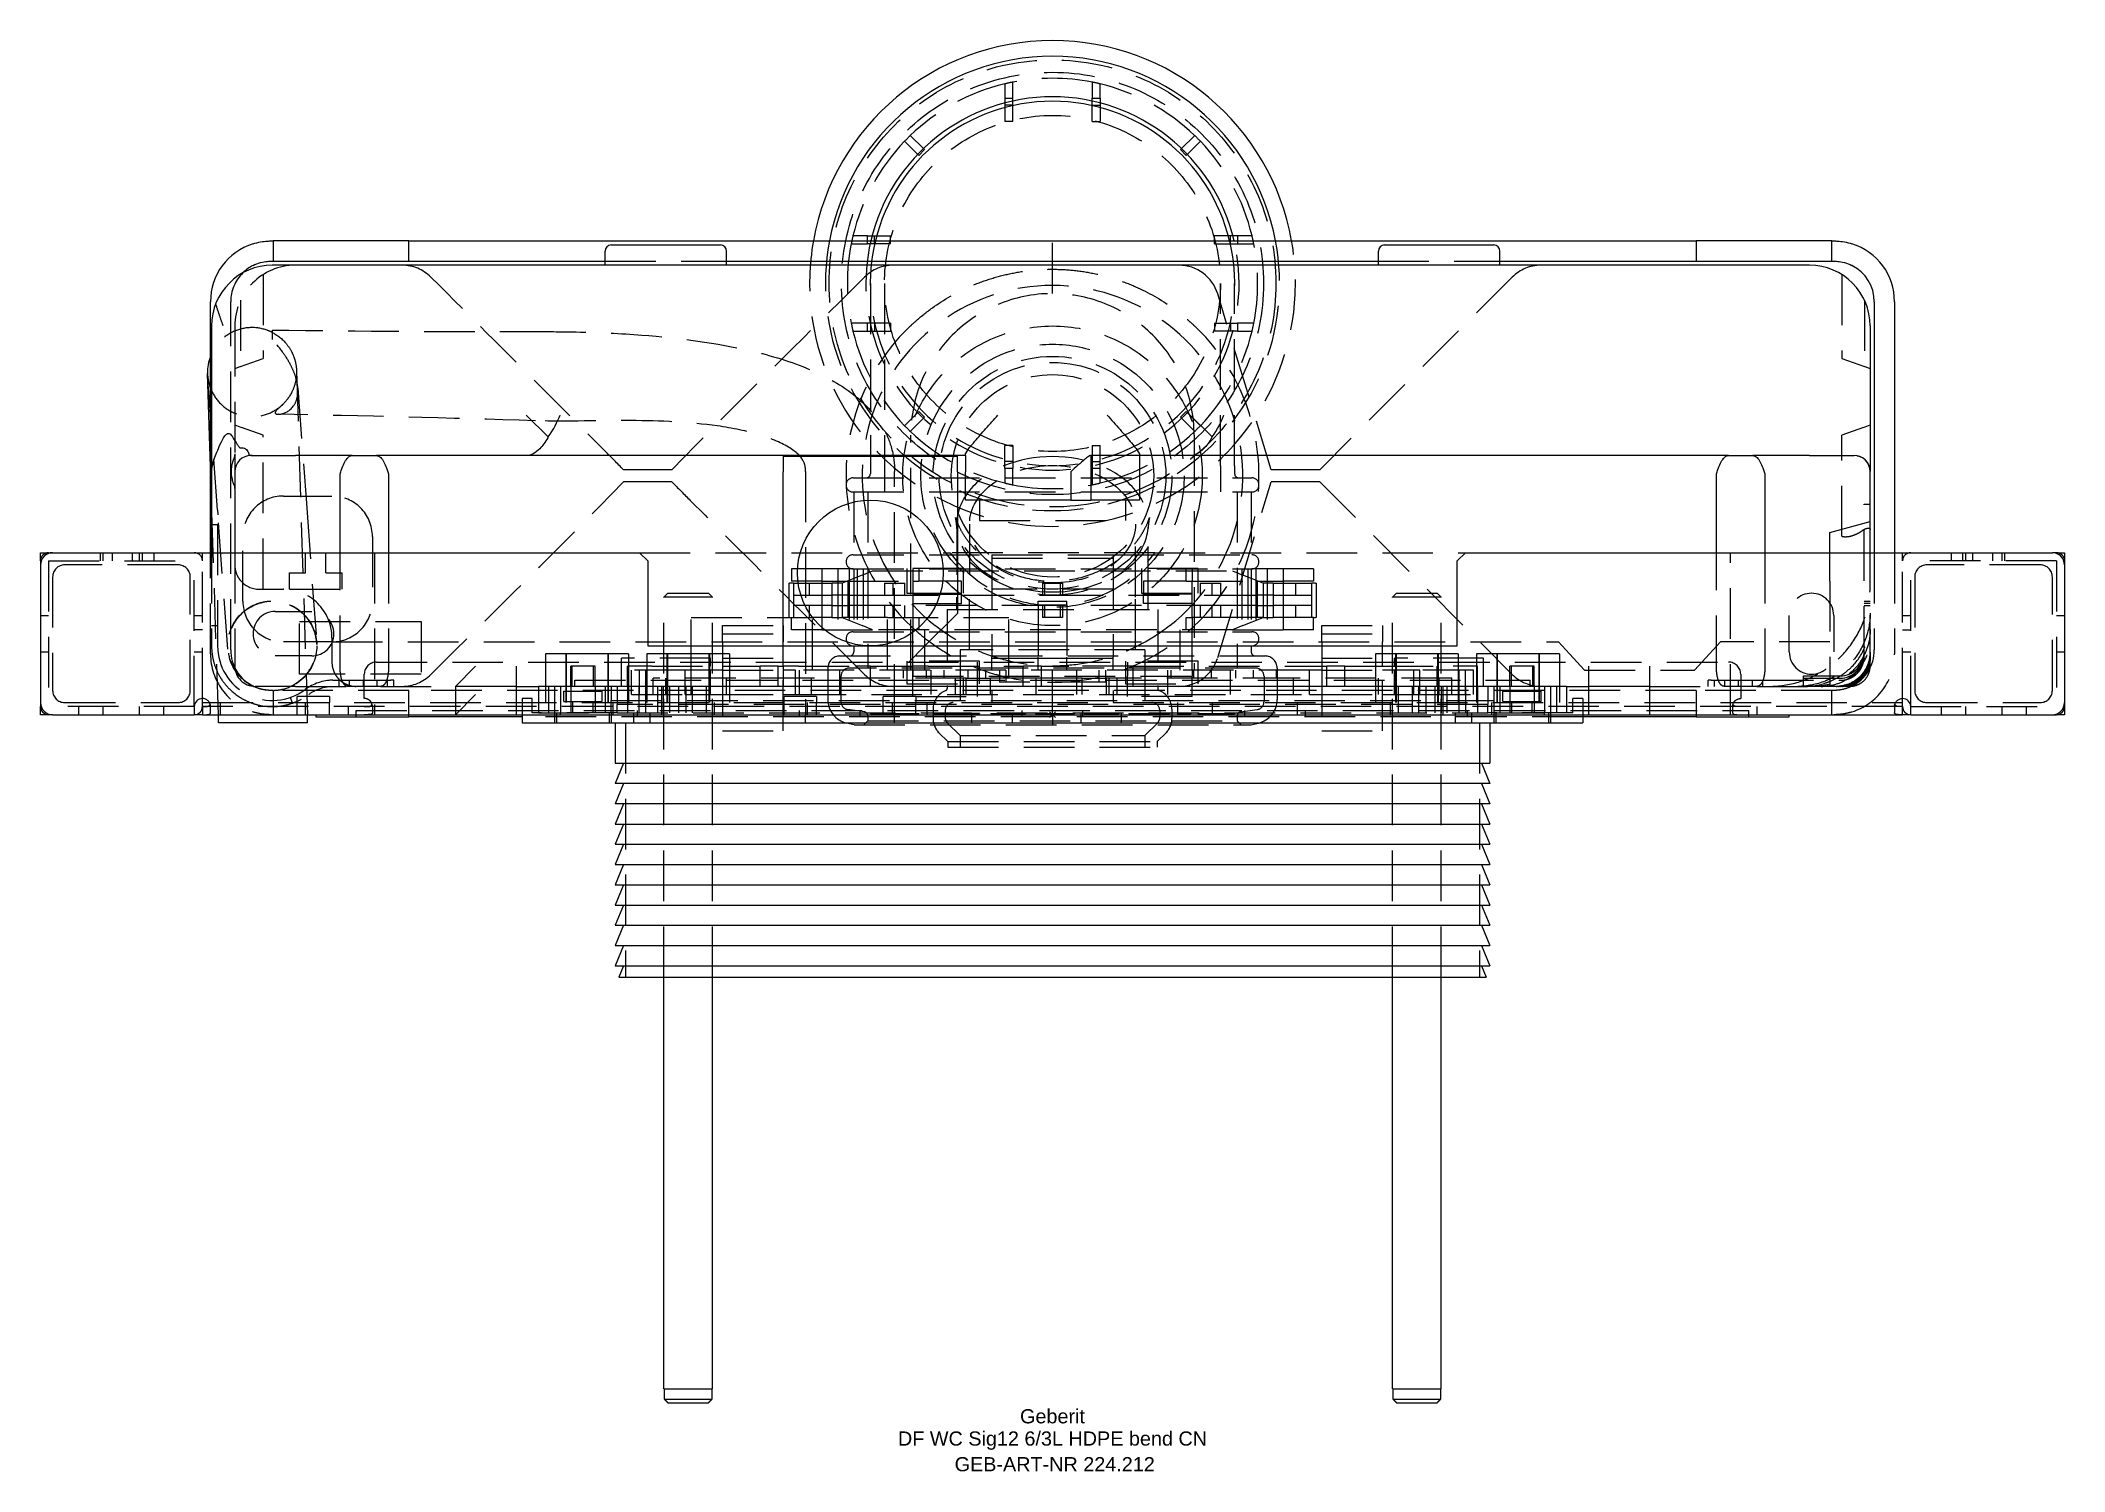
# Model space of a CAD drawing. Header units: millimetres. Extents: x -250 to 250, y -187 to 167.
import ezdxf
from ezdxf.enums import TextEntityAlignment as Align

# ---------------------------------------------------------------- set-up
doc = ezdxf.new("R2010")
doc.units = ezdxf.units.MM
doc.linetypes.add('DASHED', pattern=[0.75, 0.5, -0.25])
doc.layers.get('0').update_dxf_attribs({"linetype": 'CONTINUOUS'})
for name, color, linetype, lineweight in [('Arbeitspunkt(DIN)', 7, 'CONTINUOUS', 25), ('GEB-ART-NR', 1, 'CONTINUOUS', 18), ('GEB-BEZUG', 2, 'CONTINUOUS', 25), ('GEB-TEXT', 5, 'CONTINUOUS', 18)]:
    doc.layers.add(name, color=color, linetype=linetype, lineweight=lineweight)
doc.layers.add('GEB-KONTUR-A', color=5, linetype='CONTINUOUS')
doc.layers.add('GEB-VERDECKT', color=2, linetype='DASHED')
doc.styles.get("Standard").update_dxf_attribs({"font": 'arial.ttf'})

msp = doc.modelspace()

# ---------------------------------------------------------------- texts
at = {"layer": 'GEB-ART-NR'}
msp.add_text('GEB-ART-NR 224.212', height=3.5, dxfattribs=at).set_placement((0.55, -186.84), align=Align.CENTER)
at = {"layer": 'GEB-TEXT'}
for s, p in [('Geberit', (0, -175)), ('DF WC Sig12 6/3L HDPE bend CN', (0, -180.5))]:
    msp.add_text(s, height=3.5, dxfattribs=at).set_placement(p, align=Align.CENTER)

# ---------------------------------------------------------------- blocks, each defined once
blk = doc.blocks.new('Einfügepunkt')
at = {"layer": 'GEB-BEZUG'}
for p, q in [((-0.71, -0.71), (0.71, 0.71)), ((-0.71, 0.71), (0.71, -0.71))]:
    blk.add_line(p, q, dxfattribs=at)

# ---------------------------------------------------------------- linework, layer by layer
at = {"layer": 'Arbeitspunkt(DIN)', "ltscale": 25}
for q in [(-2.5, 0), (0, 2.5), (0, -2.5), (2.5, 0)]:
    msp.add_line((0, 0), q, dxfattribs=at)
at = {"layer": 'GEB-KONTUR-A', "ltscale": 25}
for p, q in [((-11.8, 151.06), (-11.8, 149.93)), ((-9.8, 150.42), (-9.8, 151.55)), ((9.8, 150.42), (9.8, 151.55)), ((11.8, 151.06), (11.8, 149.93)), ((-33.3, 138.38), (-33.04, 138.13)), ((-31.63, 139.54), (-33.04, 138.13)), ((-31.63, 139.54), (-31.88, 139.8)), ((31.88, 139.8), (31.63, 139.54)), ((33.04, 138.13), (31.63, 139.54)), ((33.04, 138.13), (33.3, 138.38)), ((-193, 117), (-192.5, 117)), ((-192.5, 117), (-192.5, 112)), ((-159, 117), (-192.5, 117)), ((-159, 112), (-159, 117)), ((-159, 117), (159, 117)), ((-109, 116), (-82, 116)), ((-44.56, 118.3), (-43.43, 118.3)), ((44.56, 118.3), (43.43, 118.3)), ((82, 116), (109, 116)), ((192.5, 117), (159, 117)), ((159, 117), (159, 112)), ((192.5, 117), (193, 117)), ((192.5, 112), (192.5, 117)), ((-193, 112), (-192.5, 112)), ((-130, 111), (-192.74, 111)), ((-192.5, 112), (-159, 112)), ((-159, 112), (-110.5, 112)), ((-113.3, 111), (-130, 111)), ((-38.2, 111), (-113.3, 111)), ((-110.5, 111), (-110.5, 114.5)), ((-80.5, 111), (-80.5, 114.5)), ((-80.5, 112), (80.5, 112)), ((-21.5, 111), (-38.2, 111)), ((34, 111), (-21.5, 111)), ((50.7, 111), (34, 111)), ((113.3, 111), (50.7, 111)), ((80.5, 111), (80.5, 114.5)), ((110.5, 111), (110.5, 114.5)), ((110.5, 112), (159, 112)), ((130, 111), (113.3, 111)), ((187, 111), (130, 111)), ((159, 112), (192.5, 112)), ((192.5, 112), (193, 112)), ((-208, 40), (-208, 102)), ((203, 102), (203, 40)), ((208, 102), (208, 40)), ((-207.74, 96), (-207.74, 74)), ((202, 96), (202, 60.1)), ((-208, 61.21), (-208.73, 84.25)), ((-208, 74.26), (-208.7, 83.79)), ((-207.74, 74), (-207.74, 59.52)), ((-130, 74), (-124.59, 68.59)), ((34, 74), (39.41, 68.59)), ((-202, 60), (-202, 40)), ((-198, 64), (-187, 64)), ((-173.02, 64), (-187, 64)), ((-173.02, 64), (-166.98, 64)), ((-21.5, 64), (-166.98, 64)), ((-66.5, 63.87), (-23.5, 63.87)), ((-66.5, 63.87), (-66.5, 60)), ((-66.5, 17), (-66.5, 60)), ((-23.5, 60), (-23.5, 63.87)), ((-23.5, 60), (-23.5, 25)), ((-21.5, 64), (-21.5, 64.2)), ((-21.5, 64), (-21.5, 60)), ((-21.5, 53), (-21.5, 60)), ((4.5, 60), (4.5, 53)), ((166.98, 64), (9.4, 64)), ((21.5, 64.2), (21.5, 64)), ((166.98, 64), (173.02, 64)), ((187, 64), (173.02, 64)), ((187, 64), (198, 64)), ((202, 60), (202, 60.1)), ((202, 40), (202, 60)), ((-207.74, 59.52), (-207.74, 40)), ((-176, 40), (-176, 59.01)), ((-164, 59.01), (-164, 40)), ((164, 40), (164, 59.01)), ((176, 59.01), (176, 40)), ((4.5, 53), (-21.5, 53)), ((-248, 40), (-247, 40)), ((-247, 40), (-102, 40)), ((-102, 40), (-100, 38)), ((100, 38), (102, 40)), ((102, 40), (247, 40)), ((248, 40), (247, 40)), ((-250, 38), (-250, 40)), ((-250, 40), (-248, 40)), ((-250, 38), (-250, 37)), ((-250, 37), (-250, 3)), ((-100, 38), (-100, 17)), ((100, 17), (100, 38)), ((248, 40), (250, 40)), ((250, 40), (250, 38)), ((250, 38), (250, 37)), ((250, 37), (250, 3)), ((-23.5, 25), (-31.5, 17)), ((-100, 17), (100, 17)), ((-250, 3), (-250, 2)), ((-250, 0), (-250, 2)), ((-247, 0), (-248, 0)), ((-247, 0), (-212, 0)), ((-212, 2), (-212, 0)), ((-210, 2), (-210, 4)), ((-210, 2), (-210, 0)), ((-210, 0), (210, 0)), ((-208, 0.54), (-208, 2)), ((-206.04, -0.71), (-206.06, 0)), ((-184.06, 0), (-184.06, -0.01)), ((-182, 0), (-182, -0.5)), ((-159, -0.5), (-159, 0)), ((-131, 0), (-131, -2)), ((131, 0), (131, -2)), ((159, 0), (159, -0.5)), ((182, -0.5), (182, 0)), ((208, 2), (208, 0.54)), ((210, 2), (210, 4)), ((210, 0), (210, 2)), ((212, 0), (212, 2)), ((212, 0), (247, 0)), ((247, 0), (248, 0)), ((250, 3), (250, 2)), ((250, 2), (250, 0)), ((-248, 0), (-250, 0)), ((-210, 0), (-212, 0)), ((-206, -2), (-206.04, -0.71)), ((-184, -2), (-206, -2)), ((-184, -2), (-184.06, -0.01)), ((-182, -0.5), (-159, -0.5)), ((-131, -0.5), (-159, -0.5)), ((-131, -2), (131, -2)), ((-108, -2), (-108, -12)), ((108, -2), (108, -12)), ((159, -0.5), (131, -0.5)), ((159, -0.5), (182, -0.5)), ((212, 0), (210, 0)), ((250, 0), (248, 0)), ((-106, -12), (-108, -17)), ((-108, -12), (108, -12)), ((106, -12), (108, -17)), ((108, -17), (-108, -17)), ((-106, -17), (-108, -22)), ((106, -17), (108, -22)), ((108, -22), (-108, -22)), ((-106, -22), (-108, -27)), ((106, -22), (108, -27)), ((-108, -27), (108, -27)), ((-106, -27), (-108, -32)), ((106, -27), (108, -32)), ((-108, -32), (108, -32)), ((-106, -32), (-108, -37)), ((106, -32), (108, -37)), ((-108, -37), (108, -37)), ((-106, -37), (-108, -42)), ((106, -37), (108, -42)), ((-108, -42), (108, -42)), ((-106, -42), (-108, -47)), ((106, -42), (108, -47)), ((-108, -47), (108, -47)), ((-106, -47), (-108, -52)), ((106, -47), (108, -52)), ((-108, -52), (108, -52)), ((-106, -52), (-108, -57)), ((106, -52), (108, -57)), ((-108, -57), (108, -57)), ((-106, -57), (-108, -62)), ((106, -57), (108, -62)), ((-108, -62), (108, -62)), ((-106, -62), (-107.12, -64.8)), ((-107.12, -64.8), (107.12, -64.8)), ((-96, -166.5), (-96, -64.8)), ((-84, -166.5), (-84, -64.8)), ((84, -166.5), (84, -64.8)), ((96, -166.5), (96, -64.8)), ((106, -62), (107.12, -64.8)), ((-95.92, -166.5), (-96, -166.5)), ((-95.92, -166.5), (-95.92, -169)), ((-95.92, -169), (-84.08, -169)), ((-85.1, -170), (-94.9, -170)), ((-84, -166.5), (-84.08, -166.5)), ((-84.08, -169), (-84.08, -166.5)), ((84.08, -166.5), (84, -166.5)), ((84.08, -166.5), (84.08, -169)), ((84.08, -169), (95.92, -169)), ((94.9, -170), (85.1, -170)), ((96, -166.5), (95.92, -166.5)), ((95.92, -169), (95.92, -166.5))]:
    msp.add_line(p, q, dxfattribs=at)
msp.add_circle((-45, 35), 18, dxfattribs=at)
for centre, radius, start, end in [((0, 106.5), 60, 10.0787, 169.9213), ((0, 106.5), 56.1, 10.7874, 169.2126), ((0, 106.5), 46.1, 13.1656, 166.8344), ((0, 106.5), 45, 13.4934, 166.5066), ((-193, 102), 15, 107.4576, 180), ((-109, 114.5), 1.5, 90, 180), ((-82, 114.5), 1.5, 0, 90), ((82, 114.5), 1.5, 90, 180), ((109, 114.5), 1.5, 0, 90), ((193, 102), 15, 0, 72.5424), ((-192.74, 96), 15, 90, 180), ((-193, 102), 10, 116.7437, 134.715), ((187, 96), 15, 0, 90), ((193, 102), 10, 0, 63.2563), ((-198, 60), 4, 90, 180), ((198, 60), 4, 0, 90), ((198.1, 60.1), 3.9, 0, 80.0788), ((-247, 37), 3, 90, 180), ((-248, 38), 2, 90, 180), ((247, 37), 3, 0, 90), ((248, 38), 2, 0, 90), ((-247, 3), 3, 180, 270), ((-248, 2), 2, 180, 270), ((-210, 2), 2, 90, 180), ((-212, 2), 2, 270, 0), ((210, 2), 2, 0, 90), ((212, 2), 2, 180, 270), ((247, 3), 3, 270, 0), ((248, 2), 2, 270, 0)]:
    msp.add_arc(centre, radius, start, end, dxfattribs=at)
for points, knots in [([(-197.5, 116.31), (-196.89, 116.5), (-196.23, 116.66), (-194.99, 116.88), (-194.42, 116.94), (-193.59, 116.99), (-193.25, 117), (-193, 117)], [0.8034662, 0.8034662, 0.8034662, 0.8034662, 0.9950702, 0.9950702, 1.1866741, 1.1866741, 1.3481419, 1.3481419, 1.3481419, 1.3481419]), ([(193, 117), (193.25, 117), (193.59, 116.99), (194.42, 116.94), (194.99, 116.88), (196.23, 116.66), (196.89, 116.5), (197.5, 116.31)], [1.7800577, 1.7800577, 1.7800577, 1.7800577, 1.9415254, 1.9415254, 2.1331294, 2.1331294, 2.3247333, 2.3247333, 2.3247333, 2.3247333]), ([(-197.5, 110.93), (-196.92, 111.22), (-196.26, 111.48), (-195.02, 111.82), (-194.43, 111.91), (-193.59, 111.99), (-193.25, 112), (-193, 112)], [2.722984, 2.722984, 2.722984, 2.722984, 2.9191709, 2.9191709, 3.1153578, 3.1153578, 3.2775984, 3.2775984, 3.2775984, 3.2775984]), ([(193, 112), (193.25, 112), (193.59, 111.99), (194.43, 111.91), (195.01, 111.82), (196.26, 111.48), (196.91, 111.23), (197.5, 110.93)], [1.9598347, 1.9598347, 1.9598347, 1.9598347, 2.1209572, 2.1209572, 2.3177277, 2.3177277, 2.5144981, 2.5144981, 2.5144981, 2.5144981]), ([(-208, 88.55), (-208.01, 88.54), (-208.01, 88.52), (-208.53, 87.17), (-208.77, 85.74), (-208.73, 84.14), (-208.72, 83.96), (-208.7, 83.79)], [-10.8020132, -10.8020132, -10.8020132, -10.8020132, -10.7973063, -10.7973063, -10.3673966, -10.3673966, -10.3150117, -10.3150117, -10.3150117, -10.3150117]), ([(-124.59, 68.59), (-123.22, 70.37), (-122.28, 72.39), (-121.65, 73.99), (-121.65, 74), (-121.65, 74)], [0.7068064, 0.7068064, 0.7068064, 0.7068064, 1.4290267, 1.4290267, 1.4310981, 1.4310981, 1.4310981, 1.4310981]), ([(-21.5, 64.2), (-21.5, 64.43), (-21.25, 64.88), (-20.39, 66.08), (-19.78, 66.82), (-18.39, 68.48), (-17.45, 69.56), (-15.48, 71.78), (-14.45, 72.94), (-13.5, 74)], [4.022328, 4.022328, 4.022328, 4.022328, 4.369847, 4.369847, 4.717366, 4.717366, 5.144627, 5.144627, 5.571887, 5.571887, 5.571887, 5.571887]), ([(13.5, 74), (14.53, 72.85), (15.64, 71.61), (17.74, 69.23), (18.73, 68.09), (20.06, 66.48), (20.57, 65.83), (21.29, 64.8), (21.5, 64.41), (21.5, 64.2)], [0, 0, 0, 0, 0.461556, 0.461556, 0.923111, 0.923111, 1.23585, 1.23585, 1.548589, 1.548589, 1.548589, 1.548589]), ([(39.41, 68.59), (40.78, 70.37), (41.72, 72.39), (42.35, 73.99), (42.35, 74), (42.35, 74)], [0.7068064, 0.7068064, 0.7068064, 0.7068064, 1.4290267, 1.4290267, 1.4310981, 1.4310981, 1.4310981, 1.4310981]), ([(-207.74, 59.52), (-207.74, 59.52), (-207.74, 59.53), (-207.74, 60.59), (-207.55, 61.62), (-206.86, 63.87), (-206.34, 64.98), (-205.83, 66.24)], [-0.0015004, -0.0015004, -0.0015004, -0.0015004, 0, 0, 0.350281, 0.350281, 0.7440677, 0.7440677, 0.7440677, 0.7440677]), ([(-205.83, 66.24), (-205.49, 67.07), (-205.14, 67.79), (-204.57, 68.73), (-204.36, 68.99), (-204.06, 69.27), (-203.94, 69.36), (-203.72, 69.45), (-203.62, 69.47), (-203.42, 69.46), (-203.33, 69.43), (-203.1, 69.31), (-202.98, 69.19), (-202.78, 68.95), (-202.69, 68.81), (-202.6, 68.65)], [0.00134, 0.00134, 0.00134, 0.00134, 0.270308, 0.270308, 0.462719, 0.462719, 0.573298, 0.573298, 0.6597, 0.6597, 0.750506, 0.750506, 0.893247, 0.893247, 1.027594, 1.027594, 1.027594, 1.027594]), ([(-202.6, 68.65), (-202.23, 67.98), (-201.77, 67.35), (-201.19, 66.45), (-201.05, 66.23), (-200.88, 66.03), (-200.83, 65.99), (-200.75, 65.94), (-200.71, 65.93), (-200.66, 65.92), (-200.63, 65.91), (-200.61, 65.92)], [-0.2552925, -0.2552925, -0.2552925, -0.2552925, -0.1204298, -0.1204298, -0.0488739, -0.0488739, -0.0212786, -0.0212786, -0.0082376, -0.0082376, 0, 0, 0, 0]), ([(-200.61, 65.92), (-200.38, 65.93), (-200.16, 65.92), (-199.72, 65.84), (-199.53, 65.77), (-199.18, 65.55), (-199.05, 65.41), (-198.82, 65.09), (-198.72, 64.89), (-198.51, 64.32), (-198.45, 63.98), (-198.45, 63.98)], [-1.133174, -1.133174, -1.133174, -1.133174, -1.000571, -1.000571, -0.850725, -0.850725, -0.684721, -0.684721, -0.455316, -0.455316, 0, 0, 0, 0]), ([(-124.59, 68.59), (-124.63, 68.52), (-124.66, 68.45), (-125.28, 67.3), (-125.96, 66.4), (-127.2, 65.16), (-127.75, 64.75), (-128.87, 64.16), (-129.44, 64), (-129.99, 64), (-130, 64), (-130, 64)], [-1.136294, -1.136294, -1.136294, -1.136294, -1.108984, -1.108984, -0.677271, -0.677271, -0.348211, -0.348211, 0, 0, 0.001582, 0.001582, 0.001582, 0.001582]), ([(39.41, 68.59), (39.37, 68.52), (39.34, 68.45), (38.72, 67.3), (38.04, 66.4), (36.8, 65.16), (36.25, 64.75), (35.13, 64.16), (34.56, 64), (34.01, 64), (34, 64), (34, 64)], [-1.136294, -1.136294, -1.136294, -1.136294, -1.108984, -1.108984, -0.677271, -0.677271, -0.348211, -0.348211, 0, 0, 0.001582, 0.001582, 0.001582, 0.001582]), ([(-202, 64.45), (-202, 64.13), (-202.04, 63.89), (-202.23, 63.26), (-202.33, 62.97), (-202.56, 62.27), (-202.68, 61.87), (-202.87, 60.96), (-202.92, 60.44), (-202.91, 59.44), (-202.85, 58.96), (-202.67, 58.09), (-202.55, 57.7), (-202.34, 57.06), (-202.25, 56.81), (-202.11, 56.38), (-202.07, 56.2), (-202.01, 55.88), (-202, 55.72), (-202, 55.55)], [1.046037, 1.046037, 1.046037, 1.046037, 1.276134, 1.276134, 1.406298, 1.406298, 1.517132, 1.517132, 1.626279, 1.626279, 1.729353, 1.729353, 1.838826, 1.838826, 1.949551, 1.949551, 2.071524, 2.071524, 2.196526, 2.196526, 2.196526, 2.196526]), ([(-175.83, 60), (-175.77, 60.19), (-175.7, 60.39), (-175.43, 61.12), (-175.22, 61.63), (-174.76, 62.56), (-174.51, 62.97), (-174.06, 63.52), (-173.86, 63.7), (-173.44, 63.94), (-173.23, 64), (-173.02, 64), (-173.02, 64), (-173.02, 64)], [2.8986347, 2.8986347, 2.8986347, 2.8986347, 2.9803727, 2.9803727, 3.2113225, 3.2113225, 3.4531945, 3.4531945, 3.6334223, 3.6334223, 3.813764, 3.813764, 3.8155314, 3.8155314, 3.8155314, 3.8155314]), ([(-166.98, 64), (-166.98, 64), (-166.98, 64), (-166.8, 64), (-166.62, 63.96), (-166.27, 63.78), (-166.1, 63.66), (-165.67, 63.22), (-165.41, 62.85), (-164.93, 61.97), (-164.71, 61.47), (-164.39, 60.63), (-164.28, 60.32), (-164.17, 60)], [-0.0013337, -0.0013337, -0.0013337, -0.0013337, 0, 0, 0.1144152, 0.1144152, 0.2288237, 0.2288237, 0.4133542, 0.4133542, 0.5894062, 0.5894062, 0.6905953, 0.6905953, 0.6905953, 0.6905953]), ([(9.4, 64), (9.29, 64), (9.1, 63.9), (8.58, 63.54), (8.26, 63.28), (7.46, 62.62), (6.89, 62.12), (5.7, 61.07), (5.07, 60.51), (4.5, 60)], [2.0111639, 2.0111639, 2.0111639, 2.0111639, 2.1675332, 2.1675332, 2.3239026, 2.3239026, 2.5546805, 2.5546805, 2.7854583, 2.7854583, 2.7854583, 2.7854583]), ([(164.17, 60), (164.23, 60.19), (164.3, 60.39), (164.57, 61.12), (164.78, 61.63), (165.24, 62.56), (165.49, 62.97), (165.94, 63.52), (166.14, 63.7), (166.56, 63.94), (166.77, 64), (166.98, 64), (166.98, 64), (166.98, 64)], [2.8986348, 2.8986348, 2.8986348, 2.8986348, 2.9803728, 2.9803728, 3.2113225, 3.2113225, 3.4531946, 3.4531946, 3.6334224, 3.6334224, 3.8137641, 3.8137641, 3.8155315, 3.8155315, 3.8155315, 3.8155315]), ([(173.02, 64), (173.02, 64), (173.02, 64), (173.2, 64), (173.38, 63.96), (173.73, 63.78), (173.9, 63.66), (174.33, 63.22), (174.59, 62.85), (175.07, 61.97), (175.29, 61.47), (175.61, 60.63), (175.72, 60.32), (175.83, 60)], [-0.0013337, -0.0013337, -0.0013337, -0.0013337, 0, 0, 0.1144152, 0.1144152, 0.2288237, 0.2288237, 0.4133542, 0.4133542, 0.5894062, 0.5894062, 0.6905953, 0.6905953, 0.6905953, 0.6905953]), ([(198.77, 63.94), (198.76, 63.94), (198.76, 63.94), (198.75, 63.94), (198.75, 63.94), (198.75, 63.94), (198.75, 63.94), (198.76, 63.94), (198.77, 63.93), (198.81, 63.92), (198.83, 63.92), (198.87, 63.91), (198.89, 63.9), (198.93, 63.89), (198.95, 63.88), (198.98, 63.88)], [0.07045656, 0.07045656, 0.07045656, 0.07045656, 0.07674544, 0.07674544, 0.08427285, 0.08427285, 0.09111249, 0.09111249, 0.09929235, 0.09929235, 0.10715374, 0.10715374, 0.11376154, 0.11376154, 0.12006213, 0.12006213, 0.12006213, 0.12006213]), ([(-208, 2), (-208, 2.23), (-208.04, 2.49), (-208.24, 2.99), (-208.4, 3.23), (-208.76, 3.59), (-208.99, 3.75), (-209.48, 3.95), (-209.75, 4), (-210, 4)], [-1.0688909, -1.0688909, -1.0688909, -1.0688909, -0.9890029, -0.9890029, -0.9091148, -0.9091148, -0.8336496, -0.8336496, -0.7581844, -0.7581844, -0.7581844, -0.7581844]), ([(-210, 2), (-209.7, 2), (-209.38, 2), (-208.97, 2.02), (-208.84, 2.03), (-208.6, 2.08), (-208.5, 2.11), (-208.34, 2.2), (-208.27, 2.26), (-208.16, 2.41), (-208.12, 2.49), (-208.09, 2.59)], [0.8228766, 0.8228766, 0.8228766, 0.8228766, 0.9130546, 0.9130546, 0.9581436, 0.9581436, 1.0032326, 1.0032326, 1.0428991, 1.0428991, 1.0825656, 1.0825656, 1.0825656, 1.0825656]), ([(-210, 0), (-209.75, 0), (-209.48, 0), (-208.99, 0.01), (-208.76, 0.02), (-208.4, 0.07), (-208.24, 0.12), (-208.04, 0.29), (-208, 0.4), (-208, 0.54)], [-0.7581844, -0.7581844, -0.7581844, -0.7581844, -0.6827192, -0.6827192, -0.607254, -0.607254, -0.527366, -0.527366, -0.447478, -0.447478, -0.447478, -0.447478]), ([(208, 2), (208, 2.23), (208.04, 2.49), (208.24, 2.99), (208.4, 3.23), (208.76, 3.59), (208.99, 3.75), (209.48, 3.95), (209.75, 4), (210, 4)], [0.447478, 0.447478, 0.447478, 0.447478, 0.527366, 0.527366, 0.607254, 0.607254, 0.6827192, 0.6827192, 0.7581844, 0.7581844, 0.7581844, 0.7581844]), ([(210, 0), (209.75, 0), (209.48, 0), (208.99, 0.01), (208.76, 0.02), (208.4, 0.07), (208.24, 0.12), (208.04, 0.29), (208, 0.4), (208, 0.54)], [0.7581844, 0.7581844, 0.7581844, 0.7581844, 0.8336496, 0.8336496, 0.9091148, 0.9091148, 0.9890029, 0.9890029, 1.0688909, 1.0688909, 1.0688909, 1.0688909]), ([(210, 2), (209.7, 2), (209.38, 2), (208.97, 2.02), (208.84, 2.03), (208.6, 2.08), (208.5, 2.11), (208.34, 2.2), (208.27, 2.26), (208.16, 2.41), (208.12, 2.49), (208.09, 2.59)], [-0.8228766, -0.8228766, -0.8228766, -0.8228766, -0.7326986, -0.7326986, -0.6876096, -0.6876096, -0.6425206, -0.6425206, -0.6028541, -0.6028541, -0.5631875, -0.5631875, -0.5631875, -0.5631875])]:
    msp.add_open_spline(points, degree=3, knots=knots, dxfattribs=at)
for points in [[(-176, 59.01), (-176, 59.33), (-175.94, 59.7), (-175.83, 60)], [(-164.17, 60), (-164.06, 59.7), (-164, 59.33), (-164, 59.01)], [(164, 59.01), (164, 59.33), (164.06, 59.7), (164.17, 60)], [(175.83, 60), (175.94, 59.7), (176, 59.33), (176, 59.01)]]:
    msp.add_open_spline(points, degree=3, dxfattribs=at)
for points, weights in [([(-95.92, -169), (-95.36, -169.55), (-94.9, -170)], [1, 1.0043023717, 1]), ([(-85.1, -170), (-84.64, -169.55), (-84.08, -169)], [1, 1.00430237171, 1]), ([(84.08, -169), (84.64, -169.55), (85.1, -170)], [1, 1.0043023717, 1]), ([(94.9, -170), (95.36, -169.55), (95.92, -169)], [1, 1.00430237171, 1])]:
    msp.add_rational_spline(points, weights, degree=2, dxfattribs=at)
at = {"layer": 'GEB-VERDECKT', "ltscale": 25}
for p, q in [((-11.8, 155.78), (-11.8, 152.23)), ((-9.8, 152.23), (-9.8, 156.22)), ((9.8, 156.22), (9.8, 152.23)), ((11.8, 152.23), (11.8, 155.78)), ((-11.8, 152.23), (-11.8, 151.06)), ((-11.8, 152.23), (-9.8, 152.23)), ((-9.8, 150.5), (-11.8, 150.5)), ((-9.8, 151.55), (-9.8, 152.23)), ((-9.8, 146.5), (-9.8, 150.42)), ((9.8, 151.55), (9.8, 152.23)), ((9.8, 152.23), (11.8, 152.23)), ((9.8, 150.5), (11.8, 150.5)), ((9.8, 146.5), (9.8, 150.42)), ((11.8, 152.23), (11.8, 151.06)), ((-11.8, 149.93), (-11.8, 146.5)), ((-9.8, 146.5), (-11.8, 146.5)), ((9.8, 146.5), (11.8, 146.5)), ((11.8, 149.93), (11.8, 146.5)), ((-36.53, 141.62), (-33.3, 138.38)), ((-31.88, 139.8), (-35.12, 143.03)), ((35.12, 143.03), (31.88, 139.8)), ((33.3, 138.38), (36.53, 141.62)), ((-49.72, 116.3), (-45.73, 116.3)), ((-45.73, 118.3), (-49.28, 118.3)), ((-45.73, 118.3), (-44.56, 118.3)), ((-45.73, 116.3), (-45.73, 118.3)), ((-40, 116.3), (-45.73, 116.3)), ((-44, 116.3), (-44, 118.3)), ((-43.43, 118.3), (-40, 118.3)), ((-40, 116.3), (-40, 118.3)), ((0, 104), (0, 117)), ((40, 116.3), (40, 118.3)), ((43.43, 118.3), (40, 118.3)), ((40, 116.3), (45.73, 116.3)), ((44, 116.3), (44, 118.3)), ((45.73, 118.3), (44.56, 118.3)), ((45.73, 118.3), (45.73, 116.3)), ((49.28, 118.3), (45.73, 118.3)), ((45.73, 116.3), (49.72, 116.3)), ((-110.5, 112), (-80.5, 112)), ((80.5, 112), (110.5, 112)), ((-195, 108.69), (-195, 88)), ((-45, 106.5), (-45, 61.5)), ((-41.5, 106.5), (-41.5, 61.5)), ((41.5, 61.5), (41.5, 106.5)), ((45, 61.5), (45, 106.5)), ((113.57, 108.07), (66, 60.5)), ((195, 108.69), (195, 88)), ((-203, 16), (-203, 102)), ((-200.58, 102.37), (-200.58, 85.97)), ((54, 60.5), (40.81, 103.91)), ((200.58, 102.37), (200.58, 85.97)), ((-202, 96), (-202, 64.45)), ((-45.73, 96.7), (-49.72, 96.7)), ((-40, 96.7), (-45.73, 96.7)), ((-45.73, 94.7), (-45.73, 96.7)), ((-44, 96.7), (-44, 94.7)), ((-40, 96.7), (-40, 94.7)), ((40, 96.7), (40, 94.7)), ((40, 96.7), (45.73, 96.7)), ((44, 96.7), (44, 94.7)), ((45.73, 96.7), (45.73, 94.7)), ((49.72, 96.7), (45.73, 96.7)), ((-192.74, 94.98), (-192.74, 94.6)), ((-192.74, 94.6), (-192.74, 92.64)), ((-49.28, 94.7), (-45.73, 94.7)), ((-45.73, 94.7), (-40, 94.7)), ((45.73, 94.7), (40, 94.7)), ((45.73, 94.7), (49.28, 94.7)), ((-200.58, 85.97), (-202, 85.45)), ((-200.58, 85.97), (-195, 88)), ((195, 88), (200.58, 85.97)), ((202, 85.45), (200.58, 85.97)), ((-186.75, 84.95), (-184.06, 0)), ((-186.43, 80.67), (-184.32, 52.25)), ((-206.25, 50.63), (-208, 74.26)), ((-202, 71.55), (-200.34, 70.94)), ((-195, 69), (-200.34, 70.94)), ((-33.3, 74.62), (-36.53, 71.38)), ((-35.12, 69.97), (-31.88, 73.2)), ((-33.04, 74.87), (-33.3, 74.62)), ((-33.04, 74.87), (-31.63, 73.46)), ((-31.88, 73.2), (-31.63, 73.46)), ((31.63, 73.46), (33.04, 74.87)), ((31.63, 73.46), (31.88, 73.2)), ((31.88, 73.2), (35.12, 69.97)), ((33.3, 74.62), (33.04, 74.87)), ((36.53, 71.38), (33.3, 74.62)), ((200.34, 70.94), (195, 69)), ((200.34, 70.94), (202, 71.55)), ((-195, 31), (-195, 69)), ((-35, 11), (-35, 69)), ((-9.8, 66.5), (-11.8, 66.5)), ((-11.8, 60.78), (-11.8, 66.5)), ((-9.8, 66.5), (-9.8, 60.78)), ((9.8, 66.5), (9.8, 60.78)), ((9.8, 66.5), (11.8, 66.5)), ((11.8, 60.78), (11.8, 66.5)), ((35, 69), (35, 11)), ((195, 44.06), (195, 69)), ((-206.06, 0), (-208, 61.21)), ((-202, 64.45), (-202, 60)), ((-105.07, 60.5), (-106, 60.5)), ((-96.6, 60.5), (-105.07, 60.5)), ((-94, 60.5), (-96.6, 60.5)), ((-61, 60.09), (-61, -0.01)), ((-45, 61.5), (-45, 59.5)), ((-41.5, 61.5), (-41.5, 55)), ((-39, -0.01), (-39, 60.09)), ((-9.8, 62.5), (-11.8, 62.5)), ((-11.8, 60.78), (-11.8, 57.22)), ((-9.8, 60.78), (-11.8, 60.78)), ((-9.8, 56.78), (-9.8, 60.78)), ((9.5, 64), (9.5, 53)), ((9.8, 62.5), (11.8, 62.5)), ((9.8, 60.78), (9.8, 56.78)), ((11.8, 60.78), (9.8, 60.78)), ((11.8, 57.22), (11.8, 60.78)), ((21.5, 64), (21.5, 53)), ((41.5, 61.5), (41.5, 55)), ((45, 61.5), (45, 59.5)), ((56.19, 60.5), (54, 60.5)), ((63.81, 60.5), (56.19, 60.5)), ((66, 60.5), (63.81, 60.5)), ((-105.07, 57.5), (-106, 57.5)), ((-96.6, 57.5), (-105.07, 57.5)), ((-94, 57.5), (-96.6, 57.5)), ((-49.25, 58.5), (49.25, 58.5)), ((-49.25, 55), (49.25, 55)), ((-49.1, 55), (-49.1, 39.5)), ((-45.6, 55), (-45.6, 11.5)), ((40.81, 14.09), (54, 57.5)), ((45.6, 55), (45.6, 11.5)), ((49.1, 55), (49.1, 39.5)), ((56.19, 57.5), (54, 57.5)), ((63.81, 57.5), (56.19, 57.5)), ((66, 57.5), (63.81, 57.5)), ((66, 57.5), (113.57, 9.93)), ((-206.25, 50.63), (-206.16, 49.35)), ((-190, 54), (-178, 54)), ((-184.32, 52.25), (-184.23, 50.97)), ((-184.23, 50.97), (-181.78, 17.81)), ((-18, 53), (-18, 48)), ((4.5, 53), (9.5, 53)), ((21.5, 53), (9.5, 53)), ((18, 53), (18, 48)), ((200.5, 52), (202, 52)), ((200.5, 14.33), (200.5, 52)), ((-207.74, 47), (-206.24, 47)), ((-206.24, 47), (-206.24, 17)), ((-203.7, 16.19), (-206.16, 49.35)), ((-23.65, 47.03), (-23.65, 29)), ((-20.5, 47.03), (-20.5, 29)), ((-18, 48), (18, 48)), ((20.5, 29), (20.5, 47.03)), ((23.65, 29), (23.65, 47.03)), ((192, 45), (202, 47.68)), ((192, 33.01), (192, 45)), ((-235.2, 38), (-235.2, 40)), ((-234.5, 38), (-234.5, 40)), ((-232.25, 38), (-232.25, 40)), ((-227.25, 38), (-227.25, 40)), ((-225.5, 38), (-225.5, 40)), ((-224.8, 38), (-224.8, 40)), ((-222, 40), (-222, 38)), ((-210, 38), (-210, 40)), ((-208, 15), (-208, 40)), ((-207.74, 40), (-207.74, 17)), ((-202, 40), (-202, 12)), ((-200, 28), (-200, 44)), ((-184.5, 35), (-184.5, 40)), ((-179.5, 35), (-179.5, 40)), ((-176, 12), (-176, 40)), ((-168, 44), (-168, 28)), ((-164, 40), (-164, 12)), ((-102, 40), (-25.24, 40)), ((25.24, 40), (-25.24, 40)), ((25.24, 40), (102, 40)), ((164, 11.99), (164, 40)), ((176, 40), (176, 11.99)), ((202, 12.08), (202, 40)), ((203, 40), (203, 16)), ((208, 40), (208, 15)), ((210, 38), (210, 40)), ((222, 40), (222, 38)), ((224.8, 40), (224.8, 38)), ((225.5, 40), (225.5, 38)), ((227.25, 40), (227.25, 38)), ((232.25, 40), (232.25, 38)), ((234.5, 40), (234.5, 38)), ((235.2, 40), (235.2, 38)), ((-248, 38), (-248, 2)), ((-248, 38), (-212, 38)), ((-216, 37), (-244, 37)), ((-212, 2), (-212, 38)), ((-210, 4), (-210, 38)), ((-188.5, 35), (-184.5, 35)), ((-188.5, 31), (-188.5, 35)), ((-179.5, 35), (-175.5, 35)), ((-175.5, 31), (-175.5, 35)), ((-167.5, 40), (-167.5, 0)), ((-64.44, 36), (-64.44, 33)), ((-57, 36), (-64.44, 36)), ((-57, 36), (-57, 32.5)), ((-53, 36), (-57, 36)), ((-53, 36), (-53, 21)), ((-50.25, 36), (-53, 36)), ((-50.25, 36), (-50.25, 21)), ((-49.25, 36), (-50.25, 36)), ((-49.25, 39.5), (-15, 39.5)), ((-49.25, 36), (49.25, 36)), ((-49.1, 36), (-49.1, 20.5)), ((-48.22, 36), (-48.22, 21)), ((-47, 34.5), (-44.5, 35.5)), ((-46.75, 36), (-46.75, 21)), ((-44.5, 35.5), (44.5, 35.5)), ((-36, 36.1), (-36, 30)), ((-22, 36.1), (-36, 36.1)), ((-34.5, 36), (-34.5, 33)), ((-33, 36), (-33, 33)), ((-22, 30), (-22, 36.1)), ((-15, 39.5), (-15, 38.62)), ((-15, 39.5), (15, 39.5)), ((-15, 38.62), (15, 38.62)), ((-15, 38.62), (-15, 14.18)), ((15, 39.5), (15, 38.62)), ((15, 39.5), (49.25, 39.5)), ((15, 38.62), (15, 14.18)), ((36, 36.1), (22, 36.1)), ((22, 36.1), (22, 30)), ((33, 33), (33, 36)), ((34.5, 36), (34.5, 33)), ((36, 30), (36, 36.1)), ((44.5, 35.5), (47, 34.5)), ((46.75, 36), (46.75, 21)), ((48.22, 36), (48.22, 21)), ((49.1, 36), (49.1, 20.5)), ((50.25, 36), (49.25, 36)), ((50.25, 36), (50.25, 21)), ((53, 36), (50.25, 36)), ((53, 36), (53, 21)), ((57, 36), (53, 36)), ((64.44, 36), (57, 36)), ((57, 36), (57, 32.5)), ((64.44, 36), (64.44, 33)), ((167.5, 0), (167.5, 40)), ((210, 4), (210, 38)), ((248, 38), (212, 38)), ((212, 2), (212, 38)), ((244, 37), (216, 37)), ((248, 38), (248, 2)), ((-247, 34), (-247, 6)), ((-213, 6), (-213, 34)), ((-196, 31), (-190, 31)), ((-188.5, 31), (-175.5, 31)), ((-95, 30), (-96, 29)), ((-95, 30), (-85, 30)), ((-85, 30), (-84, 29)), ((-65.14, 32.5), (-65.14, 24)), ((-65.14, 32.5), (-64.93, 32.5)), ((-64, 32.5), (-64.93, 32.5)), ((-57, 33), (-64.44, 33)), ((-64, 32.5), (-64, 29.5)), ((-64, 32.5), (-60, 32.5)), ((-60, 32.5), (-54.55, 32.5)), ((-60, 29.5), (-60, 32.5)), ((-57, 33), (-50.58, 33)), ((-57, 32.5), (-57, 24)), ((-54.55, 32.5), (-54.55, 29.5)), ((-52, 32.5), (-54.55, 32.5)), ((-47, 34.5), (-52, 32.5)), ((-52, 32.5), (-52, 29.5)), ((-50.58, 33), (-34.5, 33)), ((-50.58, 33), (-50.58, 24)), ((-41.5, 32.5), (-41.5, 29.5)), ((-41.5, 32.5), (-36.51, 32.5)), ((-39.41, 32.5), (-39.41, 29.5)), ((-36.51, 29.5), (-36.51, 32.5)), ((-36, 30), (-22, 30)), ((-34.5, 33), (-33, 33)), ((-34.5, 33), (-34.5, 24)), ((-34.5, 30), (-22.5, 30)), ((-22.5, 33), (-33, 33)), ((-22.5, 30), (-22.5, 33)), ((-22.5, 27.5), (-22.5, 30)), ((15, 31), (-15, 31)), ((-2.5, 32.5), (-2.5, 29.5)), ((-2.5, 32.5), (2.5, 32.5)), ((-1.97, 32.5), (-1.97, 29.5)), ((1.97, 29.5), (1.97, 32.5)), ((2.5, 32.5), (2.5, 29.5)), ((22, 30), (36, 30)), ((22.5, 33), (22.5, 30)), ((33, 33), (22.5, 33)), ((22.5, 27.5), (22.5, 30)), ((22.5, 30), (34.5, 30)), ((33, 33), (34.5, 33)), ((34.5, 33), (50.58, 33)), ((34.5, 24), (34.5, 33)), ((36.51, 32.5), (41.5, 32.5)), ((36.51, 32.5), (36.51, 29.5)), ((39.41, 29.5), (39.41, 32.5)), ((41.5, 32.5), (41.5, 29.5)), ((52, 32.5), (47, 34.5)), ((50.58, 33), (57, 33)), ((50.58, 33), (50.58, 24)), ((52, 32.5), (52, 29.5)), ((54.55, 32.5), (52, 32.5)), ((54.55, 32.5), (54.55, 29.5)), ((54.55, 32.5), (60, 32.5)), ((64.44, 33), (57, 33)), ((57, 32.5), (57, 24)), ((60, 32.5), (64, 32.5)), ((60, 32.5), (60, 29.5)), ((64, 32.5), (64, 29.5)), ((64.93, 32.5), (64, 32.5)), ((64.93, 32.5), (65.14, 32.5)), ((65.14, 32.5), (65.14, 24)), ((85, 30), (84, 29)), ((85, 30), (95, 30)), ((95, 30), (96, 29)), ((192, 33.01), (192, 7.19)), ((213, 34), (213, 6)), ((247, 6), (247, 34)), ((-192, 25.5), (-183, 25.5)), ((-96, -64.8), (-96, 29)), ((-84, 29), (-96, 29)), ((-84, -64.8), (-84, 29)), ((-64, 29.5), (-64, 27)), ((-64, 29.5), (-54.55, 29.5)), ((-54.55, 27), (-64, 27)), ((-64, 27), (-64, 24)), ((-60, 24), (-60, 27)), ((-54.55, 29.5), (-54.55, 27)), ((-50.36, 29.5), (-54.55, 29.5)), ((-54.55, 27), (-50.36, 27)), ((-54.55, 27), (-54.55, 24)), ((-52, 29.5), (-52, 27)), ((-52, 27), (-52, 24)), ((-50.36, 29.5), (-40.7, 29.5)), ((-40.7, 27), (-50.36, 27)), ((-41.5, 27), (-41.5, 24)), ((-40.7, 29.5), (0, 29.5)), ((0, 27), (-40.7, 27)), ((-39.41, 27), (-39.41, 24)), ((-36.51, 24), (-36.51, 27)), ((-34.5, 29.78), (-22.5, 29.78)), ((-34.5, 27.5), (-22.5, 27.5)), ((-26, 26), (-26, 6.47)), ((-26, 26), (26, 26)), ((-23.65, 26), (-23.65, 29)), ((-20.5, 16), (-20.5, 29)), ((-3.5, 27.15), (-3.5, 28.02)), ((-3.5, 28.02), (3.5, 28.02)), ((-3.5, 27.15), (-3.5, 14.18)), ((-3.5, 27.15), (3.5, 27.15)), ((-2.5, 27), (-2.5, 24)), ((-1.97, 27), (-1.97, 24)), ((0, 29.5), (40.7, 29.5)), ((40.7, 27), (0, 27)), ((1.97, 24), (1.97, 27)), ((2.5, 27), (2.5, 24)), ((3.5, 27.15), (3.5, 28.02)), ((3.5, 27.15), (3.5, 14.18)), ((20.5, 16), (20.5, 29)), ((34.5, 29.78), (22.5, 29.78)), ((34.5, 27.5), (22.5, 27.5)), ((23.65, 26), (23.65, 29)), ((26, 26), (26, 6.47)), ((36.51, 27), (36.51, 24)), ((39.41, 24), (39.41, 27)), ((40.7, 29.5), (50.36, 29.5)), ((50.36, 27), (40.7, 27)), ((41.5, 27), (41.5, 24)), ((54.55, 29.5), (50.36, 29.5)), ((50.36, 27), (54.55, 27)), ((52, 29.5), (52, 27)), ((52, 27), (52, 24)), ((54.55, 29.5), (54.55, 27)), ((54.55, 29.5), (64, 29.5)), ((64, 27), (54.55, 27)), ((54.55, 27), (54.55, 24)), ((60, 27), (60, 24)), ((64, 29.5), (64, 27)), ((64, 27), (64, 24)), ((84, -64.8), (84, 29)), ((96, 29), (84, 29)), ((96, -64.8), (96, 29)), ((200.5, 28.07), (202, 28.07)), ((200.5, 27.52), (202, 27.52)), ((200.5, 27), (202, 27)), ((-250, 24.5), (-248, 24.5)), ((-212, 24.5), (-210, 24.5)), ((-210, 21), (-212, 21)), ((-207.74, 22), (-206.24, 22)), ((-186, 23), (-156, 23)), ((-186, 10), (-186, 23)), ((-156, 23), (-156, 10)), ((-89.25, 11), (-89.25, 24)), ((-89.25, 24), (-59.25, 24)), ((-81.5, 22), (-66.5, 22)), ((-81.5, 18), (-81.5, 22)), ((-81.5, 20), (-66.5, 20)), ((-66.5, 22), (-66.5, 18)), ((-64.44, 21), (-64.44, 24)), ((-57, 21), (-64.44, 21)), ((-59.25, 11), (-59.25, 24)), ((-54.55, 24), (-59.25, 24)), ((-57, 24), (-57, 21)), ((-57, 21), (-53, 21)), ((-54.55, 24), (-52, 24)), ((-53, 21), (-50.25, 21)), ((-52, 24), (-47, 22)), ((-50.58, 24), (-52, 24)), ((-41.5, 24), (-50.58, 24)), ((-50.25, 21), (-48.22, 21)), ((-49.25, 20.5), (49.25, 20.5)), ((-48.22, 21), (-46.75, 21)), ((-44.5, 21), (-47, 22)), ((-46.75, 21), (-44.5, 21)), ((44.5, 21), (-44.5, 21)), ((-40.75, 24), (-41.5, 24)), ((-40.75, 11), (-40.75, 24)), ((-40.75, 24), (-10.75, 24)), ((-34.5, 24), (-34.5, 21)), ((-34.5, 11), (-34.5, 21)), ((-33, 24), (-33, 21)), ((-31.5, 11), (-31.5, 21)), ((-10.75, 11), (-10.75, 24)), ((2.5, 24), (-2.5, 24)), ((31.5, 11), (31.5, 21)), ((33, 24), (34.5, 24)), ((33, 21), (33, 24)), ((36.51, 24), (34.5, 24)), ((34.5, 24), (34.5, 21)), ((34.5, 11), (34.5, 21)), ((41.5, 24), (36.51, 24)), ((50.58, 24), (41.5, 24)), ((47, 22), (44.5, 21)), ((44.5, 21), (46.75, 21)), ((46.75, 21), (48.22, 21)), ((47, 22), (52, 24)), ((48.22, 21), (50.25, 21)), ((50.25, 21), (53, 21)), ((52, 24), (50.58, 24)), ((52, 24), (54.55, 24)), ((53, 21), (57, 21)), ((60, 24), (54.55, 24)), ((57, 24), (57, 21)), ((64.44, 21), (57, 21)), ((64, 24), (60, 24)), ((64.44, 24), (64, 24)), ((64.44, 24), (64.93, 24)), ((64.44, 21), (64.44, 24)), ((65.14, 24), (64.93, 24)), ((66.5, 22), (81.5, 22)), ((66.5, 18), (66.5, 22)), ((66.5, 20), (81.5, 20)), ((81.5, 22), (81.5, 18)), ((182, 15.5), (182, 24.5)), ((193, 24.5), (193, 15.5)), ((210, 24.5), (212, 24.5)), ((210, 21), (212, 21)), ((248, 24.5), (250, 24.5)), ((-250, 15.5), (-248, 15.5)), ((-212, 15.5), (-210, 15.5)), ((-178, 18), (-190, 18)), ((-178, 19), (-178, 13)), ((-178, 18), (125, 18)), ((-125.24, 15), (-125.24, 3)), ((-120.12, 15), (-125.24, 15)), ((-120.25, 15), (-120.25, 3)), ((-120.12, 15), (-120.12, 3)), ((-109.88, 15), (-120.12, 15)), ((-104.76, 15), (-109.88, 15)), ((-109.88, 15), (-109.88, 3)), ((-109.75, 15), (-109.75, 3)), ((-104.76, 15), (-104.76, 3)), ((-100.24, 15), (-100.24, 3)), ((-95.12, 15), (-100.24, 15)), ((-95.25, 15), (-95.25, 3)), ((-95.12, 15), (-95.12, 3)), ((-84.88, 15), (-95.12, 15)), ((-79.76, 15), (-84.88, 15)), ((-84.88, 15), (-84.88, 3)), ((-84.75, 15), (-84.75, 3)), ((-81.5, 18), (-81.5, 14)), ((-79.76, 15), (-79.76, 3)), ((-66.5, 14), (-66.5, 18)), ((-66.5, 13), (-66.5, 17)), ((-49.1, 17), (-49.1, 15.5)), ((-31.5, 17), (-35.5, 13)), ((-22.85, 16), (-22.85, 3)), ((22.85, 16), (-22.85, 16)), ((22.85, 16), (22.85, 3)), ((49.1, 17), (49.1, 15.5)), ((66.5, 18), (66.5, 14)), ((79.76, 15), (79.76, 3)), ((84.88, 15), (79.76, 15)), ((81.5, 14), (81.5, 18)), ((84.75, 15), (84.75, 3)), ((84.88, 15), (84.88, 3)), ((95.12, 15), (84.88, 15)), ((100.24, 15), (95.12, 15)), ((95.12, 15), (95.12, 3)), ((95.25, 15), (95.25, 3)), ((100.24, 15), (100.24, 3)), ((104.76, 15), (104.76, 3)), ((109.88, 15), (104.76, 15)), ((109.75, 15), (109.75, 3)), ((109.88, 15), (109.88, 3)), ((120.12, 15), (109.88, 15)), ((125.24, 15), (120.12, 15)), ((120.12, 15), (120.12, 3)), ((120.25, 15), (120.25, 3)), ((127.72, 15.04), (125, 18)), ((125.24, 15), (125.24, 3)), ((131.41, 11), (127.72, 15.04)), ((158.59, 11), (162.28, 15.04)), ((165, 18), (162.28, 15.04)), ((192, 18), (165, 18)), ((210, 15.5), (212, 15.5)), ((248, 15.5), (250, 15.5)), ((-183, 14.5), (-192, 14.5)), ((-156, 10), (-186, 10)), ((-170, 4), (-170, 10)), ((-167, 13), (167, 13)), ((-142.5, 12), (-147.5, 7)), ((-132.5, 12), (-132.5, 5)), ((-119, 7), (-119, 12)), ((-113, 12), (-119, 12)), ((-118.65, 7), (-118.65, 12)), ((-113.35, 7), (-113.35, 12)), ((-113, 7), (-113, 12)), ((-106.5, 7), (-106.5, 14)), ((-84.5, 14), (-106.5, 14)), ((-99, 12), (-105, 12)), ((-105, 7), (-105, 12)), ((-104, 5), (-104, 11)), ((-90.75, 11), (-104, 11)), ((-102, 5), (-102, 11)), ((-100.5, 5), (-100.5, 11)), ((-99, 12), (-81.5, 12)), ((-95, 7), (-95, 12)), ((-90.75, 5), (-90.75, 11)), ((-89.25, 11), (-90.75, 11)), ((-89.25, 5), (-89.25, 11)), ((-84.5, 11), (-89.25, 11)), ((-84.5, 12), (-84.5, 14)), ((-84.5, 5), (-84.5, 11)), ((-81.5, 11), (-84.5, 11)), ((-81.5, 14), (-66.5, 14)), ((-81.5, 14), (-81.5, 12)), ((-81.5, 12), (-72.25, 12)), ((-81.5, 12), (-81.5, -4)), ((-81.5, 11), (-66.5, 11)), ((-72.25, 7), (-72.25, 12)), ((-67.75, 12), (-72.25, 12)), ((-67.75, 12), (-66.5, 12)), ((-67.75, 7), (-67.75, 12)), ((-66.5, 12), (-66.5, 14)), ((-66.5, -4), (-66.5, 12)), ((-66.5, 12), (-66.49, 12)), ((-63.5, 11), (-66.5, 11)), ((-62.75, 12), (-66.49, 12)), ((-66.49, 7), (-66.49, 12)), ((-63.5, 5), (-63.5, 11)), ((63.5, 11), (-63.5, 11)), ((-62.75, 12), (-48.75, 12)), ((-62.5, 5), (-62.5, 11)), ((-55.5, 11.5), (-55.5, 3.77)), ((-52.5, 14.5), (52.5, 14.5)), ((-52.5, 5), (-52.5, 11)), ((50.25, 11.5), (-50.25, 11.5)), ((-45, 12), (-48.75, 12)), ((-45, 12), (-34.49, 12)), ((-45, 7), (-45, 12)), ((-36.8, 9), (-36.8, 11)), ((-36, 13.2), (-36, 7.6)), ((-18, 13.2), (-36, 13.2)), ((-34.5, 11), (-34.5, 9.5)), ((-30.75, 12), (-34.49, 12)), ((-34.49, 7), (-34.49, 12)), ((-31.15, 9), (-31.15, 11)), ((-30.75, 12), (-7.25, 12)), ((-30, 5), (-30, 11)), ((-26.8, 9), (-26.8, 11)), ((-20.8, 9), (-20.8, 11)), ((-18.5, 9.5), (-18.5, 13)), ((-18, 7.6), (-18, 13.2)), ((-16.45, 9), (-16.45, 11)), ((-15, 11), (-15, 14.18)), ((-15, 14), (-3.5, 14)), ((-13.12, 11), (-13.12, 8)), ((-11.51, 11), (-11.51, 8)), ((-10.8, 9), (-10.8, 11)), ((-7.25, 7), (-7.25, 12)), ((-2.75, 12), (-7.25, 12)), ((-3.5, 11), (-3.5, 14.18)), ((-3.5, 14), (3.5, 14)), ((-2.75, 12), (4, 12)), ((-2.75, 7), (-2.75, 12)), ((0, -0.5), (0, 11)), ((3.5, 11), (3.5, 14.18)), ((3.5, 14), (15, 14)), ((19.91, 12), (4, 12)), ((6, 5), (6, 11)), ((11.51, 8), (11.51, 11)), ((13.12, 11), (13.12, 8)), ((15, 11), (15, 14.18)), ((36, 13.2), (18, 13.2)), ((18, 13.2), (18, 7.6)), ((18.5, 13), (18.5, 9.5)), ((19.91, 12), (66.5, 12)), ((19.91, 7), (19.91, 12)), ((28.5, 5), (28.5, 11)), ((29.3, 9), (29.3, 11)), ((34.5, 11), (34.5, 9.5)), ((34.95, 9), (34.95, 11)), ((36, 7.6), (36, 13.2)), ((39.3, 9), (39.3, 11)), ((44, 5), (44, 11)), ((45.3, 9), (45.3, 11)), ((49.65, 9), (49.65, 11)), ((55.3, 9), (55.3, 11)), ((55.5, 11.5), (55.5, 3.77)), ((63.5, 5), (63.5, 11)), ((66.5, 11), (63.5, 11)), ((66.5, 14), (81.5, 14)), ((66.5, 14), (66.5, 12)), ((66.5, 12), (67.75, 12)), ((66.5, 12), (66.5, -4)), ((66.5, 11), (81.5, 11)), ((67.75, 7), (67.75, 12)), ((72.25, 12), (67.75, 12)), ((72.25, 12), (81.5, 12)), ((72.25, 7), (72.25, 12)), ((81.5, 12), (81.5, 14)), ((81.5, -4), (81.5, 12)), ((81.5, 12), (99, 12)), ((84.5, 11), (81.5, 11)), ((84.5, 12), (84.5, 14)), ((106.5, 14), (84.5, 14)), ((84.5, 5), (84.5, 11)), ((89.25, 11), (84.5, 11)), ((89.25, 5), (89.25, 11)), ((90.75, 11), (89.25, 11)), ((90.75, 5), (90.75, 11)), ((104, 11), (90.75, 11)), ((95, 7), (95, 12)), ((105, 12), (99, 12)), ((100.5, 5), (100.5, 11)), ((102, 5), (102, 11)), ((104, 5), (104, 11)), ((105, 7), (105, 12)), ((106.5, 7), (106.5, 14)), ((113, 7), (113, 12)), ((119, 12), (113, 12)), ((113.35, 7), (113.35, 12)), ((118.65, 7), (118.65, 12)), ((119, 7), (119, 12)), ((131.41, 11), (158.59, 11)), ((132.5, 5), (132.5, 12)), ((147.5, 11.99), (147.5, 5)), ((170, 10), (170, 4)), ((-187, 7), (-197, 7)), ((-192.5, 6), (-193, 6)), ((-192.5, 6), (-192.5, 0)), ((-159, 6), (-192.5, 6)), ((-187, 7), (-174.01, 7)), ((-178.49, 8.48), (-178.49, 8.5)), ((-177.74, 8.5), (-178.49, 8.5)), ((-177.74, 8.5), (-176.24, 8.5)), ((-176.24, 8.5), (-164.24, 8.5)), ((-176.24, 7), (-176.24, 8.5)), ((-165.99, 7), (-174.01, 7)), ((-173.64, 7), (-173.64, 8.5)), ((-170.24, 7), (-170.24, 8.5)), ((-166.84, 7), (-166.84, 8.5)), ((-165.99, 7), (-147.5, 7)), ((-164.24, 8.5), (-163.49, 8.5)), ((-164.24, 7), (-164.24, 8.5)), ((-162.74, 8.5), (-163.49, 8.5)), ((-162.74, 7), (-162.74, 8.5)), ((159, 6), (-159, 6)), ((-159, 0), (-159, 6)), ((-147.5, 7), (-147.5, 0)), ((-137.5, 7), (-147.5, 7)), ((-142.5, 5), (-147.5, 0)), ((-132.5, 7), (-137.5, 7)), ((-132.5, 7), (-127, 7)), ((-132.5, 5), (-132.5, 0)), ((127, 7), (-127, 7)), ((-127, 7), (-127, 0.5)), ((-124.5, 7), (-124.5, 0.5)), ((-123, 7), (-123, 0.5)), ((-121.5, 7), (-121.5, 0.5)), ((-120.75, 3.3), (-120.75, 5.8)), ((-120.75, 5.8), (-111.25, 5.8)), ((-119, 7), (-119, 0.5)), ((-118, 7.03), (-118, 8.5)), ((-118, 8.5), (118, 8.5)), ((-118, 7.03), (118, 7.03)), ((-118, 7.03), (-118, 7)), ((-113, 7), (-113, 0.5)), ((-111.25, 3.3), (-111.25, 5.8)), ((-110.5, 7), (-110.5, 0.5)), ((-109, 7), (-109, 3.5)), ((-107.5, 7), (-107.5, 2.5)), ((-105, 7), (-105, 0.5)), ((-104, 5), (-90.75, 5)), ((-102.1, 0.5), (-102.1, 7)), ((-102.08, 0.5), (-102.08, 7)), ((-100.47, 0.5), (-100.47, 7)), ((-98.68, 5), (-98.68, 9)), ((-59.5, 9), (-98.68, 9)), ((-97.52, 0.5), (-97.52, 7)), ((-96.5, 0.5), (-96.5, 7)), ((-96.08, 0.5), (-96.08, 7)), ((-95.5, 5), (-95.5, 9)), ((-94.5, 0.5), (-94.5, 7)), ((-92.31, 0.5), (-92.31, 7)), ((-90.75, 5), (-89.25, 5)), ((-90.53, 0.5), (-90.53, 7)), ((-89.25, 5), (-84.5, 5)), ((-88.92, 0.5), (-88.92, 7)), ((-88.9, 0.5), (-88.9, 7)), ((-85.5, 0.5), (-85.5, 7)), ((-84.5, 5), (-81.5, 5)), ((-81.5, 5), (-66.5, 5)), ((-80.5, 5), (-80.5, 9)), ((-66.5, 5), (-63.5, 5)), ((-63.5, 5), (63.5, 5)), ((-59.5, 5), (-59.5, 9)), ((-21.32, 9), (-59.5, 9)), ((-52.25, 9.5), (-52.25, 3.24)), ((-36, 7.6), (-18, 7.6)), ((-34.5, 9.5), (34.5, 9.5)), ((-34.5, 7.33), (-34.5, 9.5)), ((-34.5, 4.5), (-34.5, 7.33)), ((-24, 5), (-24, 9)), ((-22, 5), (-22, 9)), ((-21.32, 9), (-15.3, 9)), ((-21.32, 5), (-21.32, 9)), ((-18.5, 7.33), (-18.5, 9.5)), ((-18.5, 4.5), (-18.5, 7.33)), ((-15.3, 5), (-15.3, 9)), ((-4, 9), (-15.3, 9)), ((-15, 6), (-15, 3)), ((13.12, 8), (-13.12, 8)), ((7.3, 9), (-4, 9)), ((-4, 5), (-4, 9)), ((7.3, 5), (7.3, 9)), ((7.3, 9), (13.32, 9)), ((13.32, 5), (13.32, 9)), ((59.5, 9), (13.32, 9)), ((14, 5), (14, 9)), ((15, 6), (15, 3)), ((16, 5), (16, 9)), ((18, 7.6), (36, 7.6)), ((18.5, 7.33), (18.5, 9.5)), ((18.5, 4.5), (18.5, 7.33)), ((34.5, 7.33), (34.5, 9.5)), ((34.5, 4.5), (34.5, 7.33)), ((52.25, 9.5), (52.25, 3.24)), ((59.5, 5), (59.5, 9)), ((98.68, 9), (59.5, 9)), ((63.5, 5), (66.5, 5)), ((66.5, 5), (81.5, 5)), ((80.5, 5), (80.5, 9)), ((81.5, 5), (84.5, 5)), ((84.5, 5), (89.25, 5)), ((85.5, 0.5), (85.5, 7)), ((88.9, 0.5), (88.9, 7)), ((88.92, 0.5), (88.92, 7)), ((89.25, 5), (90.75, 5)), ((90.53, 0.5), (90.53, 7)), ((90.75, 5), (104, 5)), ((92.31, 0.5), (92.31, 7)), ((94.5, 0.5), (94.5, 7)), ((95.5, 5), (95.5, 9)), ((96.08, 0.5), (96.08, 7)), ((96.5, 0.5), (96.5, 7)), ((97.52, 0.5), (97.52, 7)), ((98.68, 5), (98.68, 9)), ((100.47, 0.5), (100.47, 7)), ((102.08, 0.5), (102.08, 7)), ((102.1, 0.5), (102.1, 7)), ((105, 7), (105, 0.5)), ((107.5, 7), (107.5, 2.5)), ((109, 7), (109, 3.5)), ((110.5, 7), (110.5, 0.5)), ((111.25, 3.3), (111.25, 5.8)), ((111.25, 5.8), (120.75, 5.8)), ((113, 7), (113, 0.5)), ((118, 7.03), (118, 8.5)), ((118, 7), (118, 7.03)), ((119, 7), (119, 0.5)), ((120.75, 3.3), (120.75, 5.8)), ((121.5, 7), (121.5, 0.5)), ((123, 7), (123, 0.5)), ((124.5, 7), (124.5, 0.5)), ((127, 7), (127, 0.5)), ((127, 7), (132.5, 7)), ((137.5, 7), (132.5, 7)), ((132.5, 0), (132.5, 5)), ((147.5, 7), (137.5, 7)), ((147.5, 7), (166, 7)), ((147.5, 5), (147.5, 0)), ((159, 6), (159, 0)), ((192.5, 6), (159, 6)), ((162, 7), (162, 8.5)), ((162.75, 8.5), (162, 8.5)), ((162.75, 8.5), (163.5, 8.5)), ((163.5, 8.5), (175.5, 8.5)), ((163.5, 7), (163.5, 8.5)), ((174, 7), (166, 7)), ((166.1, 7), (166.1, 8.5)), ((169.5, 7), (169.5, 8.5)), ((172.9, 7), (172.9, 8.5)), ((174, 7), (187, 7)), ((175.5, 7), (175.5, 8.5)), ((175.5, 8.5), (194.67, 8.5)), ((185.5, 9.57), (194.5, 9.57)), ((185.5, 9.02), (185.5, 9.57)), ((185.5, 9.02), (194.5, 9.02)), ((185.5, 8.5), (185.5, 9.02)), ((185.5, 7), (185.5, 8.5)), ((196.93, 7), (187, 7)), ((192.5, 0), (192.5, 6)), ((193, 6), (192.5, 6)), ((-212, 2), (-248, 2)), ((-244, 3), (-216, 3)), ((-240.5, 0), (-240.5, 2)), ((-234.5, 0), (-234.5, 2)), ((-225.5, 0), (-225.5, 2)), ((-219.5, 0), (-219.5, 2)), ((-210, 3), (210, 3)), ((210, 2), (-210, 2)), ((-205.5, 0), (-205.5, 3)), ((-187.74, 2.86), (-188.24, 4.27)), ((-186.6, 3), (-186.6, 4.5)), ((-178.6, 4.5), (-186.6, 4.5)), ((-186.6, 0), (-186.6, 3)), ((-184.5, 0), (-184.5, 3)), ((-178.6, 4.5), (-178.6, 3)), ((-178.6, 0), (-178.6, 3)), ((-174, 2), (-174, 0)), ((-172, 1), (172, 1)), ((-172, -0.5), (-172, 1)), ((-168, 2), (-168, 0.54)), ((-128.5, 4), (-131, 4)), ((-131, 4), (-131, 0)), ((-128.5, 0.5), (-128.5, 4)), ((-107.5, 0.5), (-128.5, 0.5)), ((-127, 0.5), (-109, 0.5)), ((-123, 0.5), (-123, -2)), ((-122.5, 0.5), (-122.5, -2)), ((-121.5, 0), (-121.5, 0.5)), ((-120.75, 3.3), (-111.25, 3.3)), ((-118.5, 0.5), (-118.5, 3.3)), ((-113.5, 0.5), (-113.5, 3.3)), ((-109.5, 0.5), (-109.5, -2)), ((-109, 3.5), (109, 3.5)), ((-109, 0.5), (-109, 3.5)), ((-109, 0.5), (-109, -2)), ((-108.5, 0), (-108.5, 3)), ((107.5, 2.5), (-107.5, 2.5)), ((-107.5, 0.5), (-107.5, 2.5)), ((-107.5, 0.5), (107.5, 0.5)), ((-103.5, 0.5), (-103.5, -2)), ((-102.5, -0.5), (-102.5, 1)), ((-99.5, 0.5), (-99.5, -2)), ((-96.5, 0), (-96.5, 0.5)), ((-83.5, 0), (-83.5, 3)), ((-66.3, 3), (-66.3, 4.5)), ((-58.3, 4.5), (-66.3, 4.5)), ((-66.3, 0), (-66.3, 3)), ((-62.5, -0.5), (-62.5, 1)), ((-60.5, 0), (-60.5, 3)), ((-58.3, 4.5), (-58.3, 3)), ((-58.3, 0), (-58.3, 3)), ((-46.46, 0.69), (-50.53, 1.26)), ((-47.5, -0.5), (-47.5, 1)), ((-45, 0.3), (-33, 0.3)), ((-45, 0.3), (-45, 0.2)), ((-33, 0.2), (-45, 0.2)), ((-41.8, 3), (-41.8, 4.5)), ((-33.8, 4.5), (-41.8, 4.5)), ((-41.8, 0), (-41.8, 3)), ((-39.5, 0), (-39.5, 3)), ((-33.8, 4.5), (-33.8, 3)), ((-33.8, 4.5), (-18.5, 4.5)), ((-33.8, 0), (-33.8, 3)), ((-33, 0.3), (-33, 0.2)), ((-31, 0), (-31, 3)), ((-29.52, 0.3), (-29.52, 0.2)), ((-29.52, 0.3), (-29.47, 0.3)), ((-29.52, 0.2), (-29.47, 0.2)), ((-29.5, 1.34), (-29.5, -0.93)), ((-26.5, 1), (-26.5, -0.69)), ((-26.22, 0.3), (-26.22, 0.2)), ((-22.92, 0.3), (-22.92, 0.2)), ((-21, 0.3), (-21, 0.2)), ((-20, 0.5), (-20, -2)), ((-18.24, 0.3), (-18.24, 0.2)), ((-18, 0.3), (-18.24, 0.3)), ((-18, 0.2), (-18.24, 0.2)), ((-18, 0.3), (-18, 0.2)), ((-15.24, 0.3), (-6.84, 0.3)), ((-15.24, 0.3), (-15.24, 0.2)), ((-6.84, 0.2), (-15.24, 0.2)), ((-12.06, 0.3), (-12.06, 0.2)), ((-10, 0.5), (-10, -2)), ((-7.5, -0.5), (-7.5, 1)), ((-7.14, 0.3), (-7.14, 0.2)), ((-6.84, 0.3), (-6.66, 0.3)), ((-6.84, 0.3), (-6.84, 0.2)), ((-6.66, 0.2), (-6.84, 0.2)), ((-6.66, 0.3), (-6.66, 0.2)), ((-4.2, 0.3), (-4.2, 0.2)), ((-4.2, 0.3), (1.26, 0.3)), ((1.26, 0.2), (-4.2, 0.2)), ((-1.02, 0.3), (-1.02, 0.2)), ((2.07, 0.3), (2.07, 0.2)), ((2.37, 0.3), (2.37, 0.2)), ((3.06, 0.3), (3.06, 0.2)), ((5.2, 0.3), (5.2, 0.2)), ((5.47, 0.3), (5.47, 0.2)), ((7, 0.5), (7, -2)), ((7.5, -0.5), (7.5, 1)), ((7.8, 0.3), (16.2, 0.3)), ((7.8, 0.3), (7.8, 0.2)), ((16.2, 0.2), (7.8, 0.2)), ((10.98, 0.3), (10.98, 0.2)), ((15.9, 0.3), (15.9, 0.2)), ((16.2, 0.3), (16.38, 0.3)), ((16.2, 0.3), (16.2, 0.2)), ((16.38, 0.2), (16.2, 0.2)), ((16.38, 0.3), (16.38, 0.2)), ((17, 0.5), (17, -2)), ((34.5, 4.5), (18.5, 4.5)), ((18.84, 0.3), (24.3, 0.3)), ((18.84, 0.3), (18.84, 0.2)), ((24.3, 0.2), (18.84, 0.2)), ((22.02, 0.3), (22.02, 0.2)), ((25.12, 0.3), (25.12, 0.2)), ((25.68, 0.3), (25.68, 0.2)), ((26.04, 0.3), (26.04, 0.2)), ((26.5, 1), (26.5, -0.69)), ((28.41, 0.3), (28.41, 0.2)), ((28.41, 0.3), (28.92, 0.3)), ((28.92, 0.2), (28.41, 0.2)), ((28.92, 0.3), (28.92, 0.2)), ((29.5, 1.34), (29.5, -0.93)), ((30.96, 0.3), (30.96, 0.2)), ((30.96, 0.3), (34.2, 0.3)), ((34.2, 0.2), (30.96, 0.2)), ((31, 0), (31, 3)), ((34.2, 0.3), (34.2, 0.2)), ((35.94, 0.3), (35.94, 0.2)), ((35.94, 0.3), (45, 0.3)), ((45, 0.2), (35.94, 0.2)), ((38.88, 0.3), (38.88, 0.2)), ((39.5, 0), (39.5, 3)), ((42.06, 0.3), (42.06, 0.2)), ((45, 0.3), (45, 0.2)), ((46.46, 0.69), (50.53, 1.26)), ((47.5, -0.5), (47.5, 1)), ((60.5, 0), (60.5, 3)), ((62.5, -0.5), (62.5, 1)), ((83.5, 0), (83.5, 3)), ((96.5, 0), (96.5, 0.5)), ((99.5, 0.5), (99.5, -2)), ((102.5, -0.5), (102.5, 1)), ((103.5, 0.5), (103.5, -2)), ((107.5, 0.5), (107.5, 2.5)), ((128.5, 0.5), (107.5, 0.5)), ((108.5, 0), (108.5, 3)), ((109, 3.5), (109, 0.5)), ((109, 0.5), (109, -2)), ((109, 0.5), (127, 0.5)), ((109.5, 0.5), (109.5, -2)), ((111.25, 3.3), (120.75, 3.3)), ((113.5, 0.5), (113.5, 3.3)), ((118.5, 0.5), (118.5, 3.3)), ((121.5, 0), (121.5, 0.5)), ((122.5, 0.5), (122.5, -2)), ((123, 0.5), (123, -2)), ((131, 4), (128.5, 4)), ((128.5, 0.5), (128.5, 4)), ((131, 4), (131, 0)), ((168, 2), (168, 0.54)), ((172, -0.5), (172, 1)), ((174, 2), (174, 0)), ((212, 2), (248, 2)), ((216, 3), (244, 3)), ((219.5, 2), (219.5, 0)), ((225.5, 2), (225.5, 0)), ((234.5, 2), (234.5, 0)), ((240.5, 2), (240.5, 0)), ((131, -0.5), (-131, -0.5)), ((-105.5, -2), (-105.5, -64.8)), ((-81.5, -4), (-66.5, -4)), ((-61, -2), (-61, -0.01)), ((-49, -2.5), (-50.85, -2.07)), ((-49, -2.5), (49, -2.5)), ((-45.6, -1.5), (-46.6, -2.5)), ((-45.6, -0.3), (-45.6, -1.5)), ((-45.6, -1.5), (45.6, -1.5)), ((-39, -2), (-39, -0.01)), ((-25.85, -6.65), (-28.04, -4.46)), ((-22.85, -5.17), (-25.91, -2.11)), ((22.85, -5.17), (25.91, -2.11)), ((25.85, -6.65), (28.04, -4.46)), ((45.6, -0.3), (45.6, -1.5)), ((45.6, -1.5), (46.6, -2.5)), ((49, -2.5), (50.85, -2.07)), ((66.5, -4), (81.5, -4)), ((105.5, -2), (105.5, -64.8)), ((-25.85, -6.65), (-25.85, -8)), ((-25.85, -6.65), (25.85, -6.65)), ((-25.85, -8), (25.85, -8)), ((-22.85, -5.17), (-22.85, -8)), ((-22.85, -5.17), (22.85, -5.17)), ((22.85, -5.17), (22.85, -8)), ((25.85, -6.65), (25.85, -8)), ((-95.92, -166.5), (-84.08, -166.5)), ((84.08, -166.5), (95.92, -166.5))]:
    msp.add_line(p, q, dxfattribs=at)
for centre, radius in [((0, 106.5), 55.2), ((0, 106.5), 52.15), ((0, 106.5), 41.5), ((0, 59), 37), ((0, 59), 32.5), ((0, 59), 29.5), ((0, 59), 28), ((0, 59), 25), ((-192.74, 17), 11)]:
    msp.add_circle(centre, radius, dxfattribs=at)
for centre, radius, start, end in [((0, 106.5), 50.68, 103.4653, 133.8693), ((0, 106.5), 50.67, 101.1506, 103.4653), ((0, 106.5), 50.67, 78.8494, 101.1506), ((0, 106.5), 50.67, 76.5347, 78.8494), ((0, 106.5), 50.67, 46.1307, 76.5347), ((0, 106.5), 50.68, 136.1307, 166.5347), ((0, 106.5), 50.67, 133.8693, 136.1307), ((0, 106.5), 50.68, 43.8693, 46.1307), ((0, 106.5), 50.68, 13.4653, 43.8693), ((0, 106.5), 60, 169.9213, 10.0787), ((0, 106.5), 56.1, 169.2126, 10.7874), ((0, 106.5), 50.68, 168.8494, 191.1506), ((0, 106.5), 50.67, 166.5347, 168.8494), ((0, 106.5), 46.1, 166.8344, 13.1656), ((0, 106.5), 45, 166.5066, 13.4934), ((0, 106.5), 50.67, 11.1506, 13.4653), ((0, 106.5), 50.68, 348.8494, 11.1506), ((-187, 96), 15, 90, 180), ((-160.64, 101), 10, 45.068, 90), ((-39.36, 101), 10, 90, 134.932), ((31.24, 101), 10, 16.8999, 90), ((120.64, 101), 10, 90, 135), ((-193, 102), 10, 134.715, 180), ((0, 59), 47, 308.0722, 231.9278), ((0, 69), 35, 0, 180), ((0, 59), 51, 133.4904, 226.5096), ((0, 106.5), 50.67, 191.1506, 193.4653), ((0, 59), 51, 313.4904, 46.5096), ((0, 106.5), 50.68, 346.5347, 348.8494), ((0, 106.5), 50.68, 193.4653, 223.8693), ((0, 106.5), 50.68, 316.1307, 346.5347), ((0, 106.5), 50.68, 223.8693, 226.1307), ((0, 106.5), 50.68, 313.8693, 316.1307), ((0, 106.5), 50.67, 226.1307, 256.5347), ((0, 106.5), 50.67, 283.4653, 313.8693), ((-197.74, 54), 10, 90, 94.0499), ((-49.25, 56.75), 1.75, 90, 270), ((-46, 59.5), 1, 270, 0), ((0, 106.5), 50.68, 256.5347, 258.8494), ((0, 106.5), 50.67, 258.8494, 281.1506), ((0, 106.5), 50.67, 281.1506, 283.4653), ((46, 59.5), 1, 180, 270), ((49.25, 56.75), 1.75, 270, 90), ((-190, 44), 10, 90, 180), ((-178, 44), 10, 0, 90), ((-212, 38), 2, 0, 90), ((0, 58), 31, 215.4959, 324.5041), ((212, 38), 2, 90, 180), ((-244, 34), 3, 90, 180), ((-216, 34), 3, 0, 90), ((-49.25, 37.75), 1.75, 90, 270), ((49.25, 37.75), 1.75, 270, 90), ((216, 34), 3, 90, 180), ((244, 34), 3, 0, 90), ((-196, 37), 6, 219.2855, 270), ((-190, 19), 12, 0, 90), ((-190, 28), 10, 180, 270), ((-192, 20), 5.5, 90, 270), ((-183, 20), 5.5, 270, 90), ((-178, 28), 10, 270, 0), ((187.5, 24.5), 5.5, 0, 180), ((-49.25, 18.75), 1.75, 90, 270), ((49.25, 18.75), 1.75, 270, 90), ((-193, 15), 15, 180, 252.5424), ((-192.74, 17), 13.5, 180, 306.8699), ((-193, 16), 10, 180, 243.2563), ((-50.1, 15.5), 1, 270, 0), ((50.1, 15.5), 1, 180, 270), ((187.5, 15.5), 5.5, 180, 0), ((194.5, 15.57), 6, 270, 0), ((194.5, 15.02), 6, 270, 0), ((193, 16), 10, 296.7437, 0), ((193, 15), 15, 287.4576, 0), ((-197, 12), 5, 180, 270), ((-172, 13), 6, 180, 194.8437), ((-167, 10), 3, 90, 180), ((-52.5, 11.5), 3, 90, 180), ((-50.25, 9.5), 2, 90, 180), ((31.24, 17), 10, 270, 343.1001), ((50.25, 9.5), 2, 0, 90), ((52.5, 11.5), 3, 0, 90), ((167, 10), 3, 0, 90), ((194.5, 14.5), 6, 270, 0), ((-244, 6), 3, 180, 270), ((-216, 6), 3, 270, 0), ((-177.74, -3), 11.5, 90, 126.8699), ((-160.64, 17), 10, 270, 314.932), ((-39.36, 17), 10, 225.068, 270), ((-24.5, 1.34), 5, 111.3237, 180), ((-26.5, 6.47), 0.5, 291.3237, 0), ((26.5, 6.47), 0.5, 180, 248.6763), ((24.5, 1.34), 5, 0, 68.6763), ((120.64, 17), 10, 225, 270), ((216, 6), 3, 180, 270), ((244, 6), 3, 270, 0), ((-170, 2), 2, 0, 17.0312), ((-49.5, 3.77), 6, 180, 257), ((-50.25, 3.24), 2, 180, 262), ((-46.6, -0.3), 1, 0, 82), ((-24.5, 1), 2, 90, 180), ((24.5, 1), 2, 0, 90), ((46.6, -0.3), 1, 98, 180), ((50.25, 3.24), 2, 278, 0), ((49.5, 3.77), 6, 283, 0), ((170, 2), 2, 162.9688, 180), ((-24.5, -0.93), 5, 180, 225), ((-24.5, -0.69), 2, 180, 225), ((24.5, -0.69), 2, 315, 0), ((24.5, -0.93), 5, 315, 0)]:
    msp.add_arc(centre, radius, start, end, dxfattribs=at)
for major_axis in [(-23.65, 0), (23.65, 0)]:
    msp.add_ellipse((0, 47.03), major_axis=major_axis, ratio=0.707107, start_param=4.712389, end_param=7.853982, dxfattribs=at)
msp.add_ellipse((0, 47.03), major_axis=(20.5, 0), ratio=0.707107, dxfattribs=at)
for points, knots in [([(-35.1, 96), (-34.69, 96.38), (-34.28, 96.76), (-32.52, 98.33), (-31.12, 99.45), (-26.77, 102.55), (-23.7, 104.29), (-18.9, 106.4), (-17.27, 107.02), (-13.97, 108.08), (-12.3, 108.52), (-8.91, 109.25), (-7.2, 109.52), (-3.68, 109.9), (-1.88, 110), (0, 110), (1.88, 110), (3.68, 109.9), (7.2, 109.52), (8.91, 109.25), (12.3, 108.52), (13.97, 108.08), (17.27, 107.02), (18.9, 106.4), (23.7, 104.29), (26.77, 102.55), (31.12, 99.45), (32.52, 98.33), (34.28, 96.76), (34.69, 96.38), (35.1, 96)], [22.682718, 22.682718, 22.682718, 22.682718, 22.85537, 22.85537, 23.418969, 23.418969, 24.546166, 24.546166, 25.109765, 25.109765, 25.673364, 25.673364, 26.236963, 26.236963, 26.800562, 26.800562, 26.800562, 27.364161, 27.364161, 27.927759, 27.927759, 28.491358, 28.491358, 29.054957, 29.054957, 30.182155, 30.182155, 30.745753, 30.745753, 30.918405, 30.918405, 30.918405, 30.918405]), ([(-106, 60.5), (-107.47, 62.03), (-108.99, 63.55), (-114.41, 69), (-118.35, 72.92), (-132.7, 87.26), (-143.14, 97.67), (-153.57, 108.08)], [0, 0, 0, 0, 0.641749, 0.641749, 2.30764, 2.30764, 6.729277, 6.729277, 6.729277, 6.729277]), ([(-204.87, 96), (-204.87, 96.01), (-204.87, 96.01), (-205.17, 96.87), (-205.47, 97.74), (-206.08, 99.55), (-206.4, 100.54), (-206.7, 101.48)], [-0.0017963, -0.0017963, -0.0017963, -0.0017963, 0, 0, 0.2715596, 0.2715596, 0.5826203, 0.5826203, 0.5826203, 0.5826203]), ([(-192.74, 94.4), (-193.14, 94.6), (-193.55, 94.78), (-195.31, 95.42), (-196.74, 95.65), (-199.6, 95.54), (-201.01, 95.2), (-203.61, 94.01), (-204.78, 93.17), (-206.73, 91.09), (-207.49, 89.88), (-208, 88.55)], [-12.649928, -12.649928, -12.649928, -12.649928, -12.515338, -12.515338, -12.086037, -12.086037, -11.656671, -11.656671, -11.227101, -11.227101, -10.802013, -10.802013, -10.802013, -10.802013]), ([(-192.74, 94.4), (-191.81, 93.92), (-190.54, 93.1), (-188.93, 91.22), (-188.44, 90.54), (-187.73, 89.19), (-187.47, 88.59), (-187.09, 87.39), (-186.96, 86.83), (-186.8, 85.81), (-186.76, 85.37), (-186.75, 84.95)], [0, 0, 0, 0, 0.870851, 0.870851, 1.22653, 1.22653, 1.454497, 1.454497, 1.643298, 1.643298, 1.79181, 1.79181, 1.79181, 1.79181]), ([(-186.4, 80.24), (-186.42, 80.85), (-186.5, 81.48), (-186.78, 82.8), (-186.97, 83.47), (-187.51, 84.94), (-187.86, 85.71), (-188.75, 87.42), (-189.36, 88.4), (-190.97, 90.68), (-191.93, 91.78), (-192.74, 92.64)], [4.317151, 4.317151, 4.317151, 4.317151, 4.705932, 4.705932, 5.114306, 5.114306, 5.656148, 5.656148, 6.448334, 6.448334, 7.61154, 7.61154, 7.61154, 7.61154]), ([(-127.74, 94.6), (-124.27, 94.6), (-120.92, 94.6), (-112.06, 94.42), (-106.68, 94.16), (-92, 93.03), (-82.99, 91.84), (-69.45, 88.68), (-64.58, 87.22), (-55.91, 83.53), (-52, 81.41), (-46.07, 76.53), (-43.8, 74.12), (-41.15, 69.69), (-40.38, 67.95), (-39.29, 64.19), (-39, 62.14), (-39, 60.09)], [0, 0, 0, 0, 1.069041, 1.069041, 2.907391, 2.907391, 6.225845, 6.225845, 8.1848, 8.1848, 9.875709, 9.875709, 11.044178, 11.044178, 11.698387, 11.698387, 12.390857, 12.390857, 12.390857, 12.390857]), ([(-208.7, 83.79), (-208.61, 82.54), (-208.31, 81.31), (-207.22, 78.85), (-206.39, 77.66), (-204.33, 75.68), (-203.11, 74.9), (-200.45, 73.84), (-199.03, 73.58), (-196.17, 73.62), (-194.75, 73.92), (-192.18, 75.01), (-191.03, 75.78), (-190.06, 76.73)], [-10.315012, -10.315012, -10.315012, -10.315012, -9.937547, -9.937547, -9.507897, -9.507897, -9.078473, -9.078473, -8.64917, -8.64917, -8.219813, -8.219813, -7.809866, -7.809866, -7.809866, -7.809866]), ([(-190.06, 76.73), (-190.81, 75.99), (-191.6, 75.36), (-192.04, 74.7), (-192.07, 74.52), (-191.76, 74.17), (-191.17, 74.16), (-189.72, 74.4), (-188.45, 74.97), (-187.1, 76.76), (-186.79, 77.46), (-186.46, 78.79), (-186.39, 79.45), (-186.4, 80.2), (-186.4, 80.22), (-186.4, 80.24)], [0, 0, 0, 0, 0.81961, 0.81961, 1.210801, 1.210801, 1.912013, 1.912013, 3.202225, 3.202225, 3.831431, 3.831431, 4.304329, 4.304329, 4.317151, 4.317151, 4.317151, 4.317151]), ([(-186.75, 84.95), (-186.75, 84.81), (-186.74, 84.67), (-186.75, 83.78), (-186.83, 83.09), (-187.16, 81.4), (-187.51, 80.48), (-188.51, 78.45), (-189.31, 77.47), (-190.06, 76.73)], [1.79181, 1.79181, 1.79181, 1.79181, 1.840705, 1.840705, 2.11619, 2.11619, 2.611005, 2.611005, 3.471102, 3.471102, 3.471102, 3.471102]), ([(-61, 60.09), (-61, 61.17), (-61.19, 61.86), (-61.97, 63.51), (-62.96, 64.64), (-66.75, 67.05), (-69.35, 68.18), (-75.45, 70.06), (-79.07, 70.79), (-89.56, 72.27), (-96.8, 72.59), (-111.71, 72.7), (-119.5, 72.35), (-127.74, 72.6)], [0, 0, 0, 0, 0.846675, 0.846675, 2.216362, 2.216362, 3.520673, 3.520673, 4.984805, 4.984805, 7.599421, 7.599421, 10.196053, 10.196053, 10.196053, 10.196053]), ([(-94, 57.5), (-92.53, 55.97), (-91.01, 54.45), (-85.59, 49), (-81.65, 45.08), (-67.3, 30.74), (-56.86, 20.33), (-46.43, 9.92)], [0, 0, 0, 0, 0.641749, 0.641749, 2.30764, 2.30764, 6.729277, 6.729277, 6.729277, 6.729277]), ([(-23.61, 46.02), (-23.71, 47.18), (-23.84, 48.07), (-23.94, 48.65), (-23.96, 48.74), (-23.96, 48.74), (-23.96, 48.74), (-23.96, 48.74), (-23.9, 48.48), (-23.56, 47.52), (-23.31, 46.91), (-22.62, 45.55), (-22.2, 44.8), (-21.1, 43.16), (-20.39, 42.24), (-18.56, 40.23), (-17.36, 39.15), (-14.36, 36.93), (-12.45, 35.86), (-8.06, 34.06), (-5.49, 33.42), (-0.12, 32.86), (2.75, 33), (8.27, 34.1), (10.98, 35.1), (15.77, 37.8), (17.93, 39.53), (20.34, 42.19), (20.96, 42.99), (21.91, 44.35), (22.27, 44.94), (23.06, 46.36), (23.41, 47.15), (23.8, 48.16), (23.89, 48.48), (23.95, 48.71), (23.96, 48.74), (23.96, 48.74), (23.95, 48.71), (23.91, 48.47), (23.84, 48.1), (23.72, 47.17), (23.66, 46.63), (23.61, 46.02)], [0, 0, 0, 0, 0.645672, 0.645672, 0.912012, 0.912012, 0.914097, 0.914097, 1.35416, 1.35416, 1.711312, 1.711312, 2.040835, 2.040835, 2.42144, 2.42144, 2.918674, 2.918674, 3.572575, 3.572575, 4.352404, 4.352404, 5.19338, 5.19338, 6.043545, 6.043545, 6.866381, 6.866381, 7.201417, 7.201417, 7.454103, 7.454103, 7.863428, 7.863428, 8.19872, 8.19872, 8.369942, 8.369942, 8.540626, 8.540626, 8.942801, 8.942801, 9.284072, 9.284072, 9.284072, 9.284072]), ([(195, 44.06), (195.22, 44.01), (195.47, 43.97), (196.17, 43.95), (196.65, 43.99), (197.66, 44.22), (198.25, 44.44), (199.32, 44.96), (199.8, 45.27), (200.24, 45.59), (200.29, 45.63), (200.34, 45.66)], [0.9465981, 0.9465981, 0.9465981, 0.9465981, 1.0333377, 1.0333377, 1.1743165, 1.1743165, 1.3488183, 1.3488183, 1.5233201, 1.5233201, 1.5443421, 1.5443421, 1.5443421, 1.5443421]), ([(200.34, 45.66), (200.36, 45.68), (200.38, 45.7), (200.5, 45.77), (200.61, 45.84), (200.86, 45.94), (200.99, 45.99), (201.12, 46.02), (201.24, 46.05), (201.37, 46.07), (201.61, 46.07), (201.71, 46.06), (201.87, 46), (201.94, 45.95), (201.99, 45.85), (202, 45.81), (202, 45.76)], [-0.0876538, -0.0876538, -0.0876538, -0.0876538, -0.0780375, -0.0780375, -0.0390188, -0.0390188, 0, 0, 0, 0.0387291, 0.0387291, 0.0774582, 0.0774582, 0.1192979, 0.1192979, 0.1459135, 0.1459135, 0.1459135, 0.1459135]), ([(-202, 37), (-202, 36.82), (-201.99, 36.65), (-201.91, 35.74), (-201.71, 35.02), (-201.19, 33.95), (-200.94, 33.56), (-200.64, 33.2)], [7.5139575, 7.5139575, 7.5139575, 7.5139575, 7.6018927, 7.6018927, 7.9702899, 7.9702899, 8.2005381, 8.2005381, 8.2005381, 8.2005381]), ([(177.04, 7), (179.51, 7), (181.99, 7.38), (186.68, 8.8), (188.86, 9.86), (192.92, 12.54), (194.76, 14.24), (197.84, 17.96), (199.09, 20.05), (200.91, 24.34), (201.5, 26.55), (201.93, 29.85), (202, 30.93), (202, 32)], [0, 0, 0, 0, 0.296212, 0.296212, 0.605375, 0.605375, 0.95721, 0.95721, 1.336929, 1.336929, 1.716648, 1.716648, 1.898596, 1.898596, 1.898596, 1.898596]), ([(-193.09, 27.99), (-193.88, 27.97), (-194.68, 27.86), (-196.84, 27.31), (-198.15, 26.68), (-200.45, 24.97), (-201.42, 23.9), (-202.9, 21.44), (-203.39, 20.07), (-203.83, 17.24), (-203.76, 15.79), (-203.08, 13), (-202.47, 11.69), (-200.79, 9.37), (-199.72, 8.38), (-197.28, 6.88), (-195.93, 6.38), (-193.92, 6.05), (-193.33, 6), (-192.74, 6)], [-4.973514, -4.973514, -4.973514, -4.973514, -4.733253, -4.733253, -4.303099, -4.303099, -3.872706, -3.872706, -3.442149, -3.442149, -3.011598, -3.011598, -2.581216, -2.581216, -2.151069, -2.151069, -1.721088, -1.721088, -1.542598, -1.542598, -1.542598, -1.542598]), ([(-181.75, 17.35), (-181.75, 17.39), (-181.75, 17.44), (-181.79, 18.27), (-181.91, 19.06), (-182.48, 21.22), (-183.12, 22.52), (-184.86, 24.8), (-185.94, 25.76), (-188.42, 27.21), (-189.78, 27.69), (-191.83, 27.98), (-192.46, 28.01), (-193.09, 27.99)], [-6.705835, -6.705835, -6.705835, -6.705835, -6.692628, -6.692628, -6.454189, -6.454189, -6.023309, -6.023309, -5.593191, -5.593191, -5.163229, -5.163229, -4.973514, -4.973514, -4.973514, -4.973514]), ([(202, 25.11), (202, 22.92), (201.6, 20.75), (200.02, 16.52), (198.8, 14.52), (195.75, 11.16), (193.97, 9.82), (192, 8.84)], [-2.095449, -2.095449, -2.095449, -2.095449, -1.438037, -1.438037, -0.734027, -0.734027, -0.055617, -0.055617, -0.055617, -0.055617]), ([(-35.1, 22), (-34.44, 21.37), (-33.78, 20.78), (-30.78, 18.22), (-28.28, 16.45), (-23.03, 13.39), (-20.28, 12.11), (-14.68, 10.07), (-11.83, 9.3), (-6.04, 8.27), (-3.09, 8), (3.09, 8), (6.04, 8.27), (11.83, 9.3), (14.68, 10.07), (20.28, 12.11), (23.03, 13.39), (28.28, 16.45), (30.78, 18.22), (33.78, 20.78), (34.44, 21.37), (35.1, 22)], [3.620906, 3.620906, 3.620906, 3.620906, 3.877114, 3.877114, 4.805013, 4.805013, 5.732911, 5.732911, 6.66081, 6.66081, 7.588709, 7.588709, 8.516608, 8.516608, 9.444506, 9.444506, 10.372405, 10.372405, 11.300304, 11.300304, 11.556512, 11.556512, 11.556512, 11.556512]), ([(28.98, 22), (28.95, 21.97), (28.91, 21.95), (26.89, 20.37), (24.73, 18.95), (20.17, 16.47), (17.76, 15.4), (12.8, 13.7), (10.24, 13.06), (5.1, 12.21), (2.52, 12), (-2.52, 12), (-5.1, 12.21), (-10.24, 13.06), (-12.8, 13.7), (-17.76, 15.4), (-20.17, 16.47), (-24.73, 18.95), (-26.89, 20.37), (-28.91, 21.95), (-28.95, 21.97), (-28.98, 22)], [3.718172, 3.718172, 3.718172, 3.718172, 3.731375, 3.731375, 4.486883, 4.486883, 5.24239, 5.24239, 5.997898, 5.997898, 6.753405, 6.753405, 7.508913, 7.508913, 8.26442, 8.26442, 9.019928, 9.019928, 9.775435, 9.775435, 9.788639, 9.788639, 9.788639, 9.788639]), ([(192, 8.23), (192.94, 8.61), (193.84, 9.08), (195.71, 10.28), (196.65, 11.04), (198.93, 13.38), (200.08, 15.12), (201.61, 18.94), (202, 20.95), (202, 22.99)], [-1.922347, -1.922347, -1.922347, -1.922347, -1.608955, -1.608955, -1.239297, -1.239297, -0.612423, -0.612423, 0, 0, 0, 0]), ([(202, 21.04), (202, 19.84), (201.85, 18.64), (201.22, 16.22), (200.72, 15.01), (199.14, 12.3), (197.91, 10.91), (195.11, 8.78), (193.6, 8.01), (192, 7.54)], [-1.882764, -1.882764, -1.882764, -1.882764, -1.520739, -1.520739, -1.130581, -1.130581, -0.570416, -0.570416, -0.052196, -0.052196, -0.052196, -0.052196]), ([(-207.74, 17), (-207.74, 16.01), (-207.64, 15.02), (-207.25, 13.09), (-206.96, 12.14), (-206.59, 11.23)], [0, 0, 0, 0, 0.2567635, 0.2567635, 0.5135271, 0.5135271, 0.5135271, 0.5135271]), ([(-192.39, 6.01), (-191.67, 6.03), (-190.96, 6.12), (-188.86, 6.61), (-187.54, 7.2), (-185.2, 8.87), (-184.21, 9.92), (-182.68, 12.35), (-182.15, 13.7), (-181.91, 15.11), (-181.78, 15.85), (-181.73, 16.6), (-181.75, 17.35)], [-1.507642, -1.507642, -1.507642, -1.507642, -1.291105, -1.291105, -0.860951, -0.860951, -0.43056, -0.43056, 0, 0, 0, 0.224801, 0.224801, 0.224801, 0.224801]), ([(192, 7.19), (193.14, 7.38), (194.26, 7.74), (196.54, 8.86), (197.67, 9.67), (199.71, 11.76), (200.56, 13.06), (201.71, 15.9), (202, 17.41), (202, 18.93)], [-1.707985, -1.707985, -1.707985, -1.707985, -1.348304, -1.348304, -0.92458, -0.92458, -0.456834, -0.456834, 0, 0, 0, 0]), ([(202, 15.47), (202, 14.36), (201.78, 13.26), (200.94, 11.23), (200.34, 10.31), (198.78, 8.73), (197.84, 8.09), (195.76, 7.22), (194.65, 7), (193.53, 7)], [-1.335093, -1.335093, -1.335093, -1.335093, -1.001483, -1.001483, -0.675407, -0.675407, -0.335985, -0.335985, 0, 0, 0, 0]), ([(193.62, 7), (194.72, 7), (195.81, 7.22), (197.82, 8.05), (198.72, 8.65), (200.29, 10.18), (200.92, 11.12), (201.78, 13.18), (202, 14.28), (202, 15.38)], [-1.321628, -1.321628, -1.321628, -1.321628, -0.99139, -0.99139, -0.668593, -0.668593, -0.33259, -0.33259, 0, 0, 0, 0]), ([(-206.59, 11.23), (-206.24, 10.39), (-205.81, 9.58), (-204.7, 7.88), (-203.98, 7), (-202.2, 5.28), (-201.11, 4.48), (-199.21, 3.44), (-198.44, 3.1), (-197.66, 2.83)], [-1.097976, -1.097976, -1.097976, -1.097976, -0.860384, -0.860384, -0.565798, -0.565798, -0.217614, -0.217614, 0, 0, 0, 0]), ([(-177.8, 11.46), (-177.73, 11.21), (-177.65, 10.97), (-177.4, 10.35), (-177.21, 10), (-176.73, 9.27), (-176.42, 8.92), (-175.89, 8.42), (-175.67, 8.25), (-175.44, 8.09)], [0, 0, 0, 0, 0.1290939, 0.1290939, 0.3356443, 0.3356443, 0.6018918, 0.6018918, 0.7732777, 0.7732777, 0.7732777, 0.7732777]), ([(-174.01, 7), (-174.01, 7), (-174.02, 7), (-174.26, 7), (-174.49, 7.07), (-174.91, 7.38), (-175.09, 7.61), (-175.45, 8.27), (-175.61, 8.72), (-175.84, 9.77), (-175.92, 10.34), (-175.99, 11.29), (-176, 11.64), (-176, 11.99)], [-0.0011168, -0.0011168, -0.0011168, -0.0011168, 0, 0, 0.1653102, 0.1653102, 0.3316314, 0.3316314, 0.5263316, 0.5263316, 0.7140393, 0.7140393, 0.8196344, 0.8196344, 0.8196344, 0.8196344]), ([(-164, 11.99), (-164, 11.37), (-164.04, 10.76), (-164.19, 9.6), (-164.3, 9.07), (-164.6, 8.15), (-164.79, 7.77), (-165.16, 7.33), (-165.31, 7.2), (-165.63, 7.04), (-165.8, 7), (-165.98, 7), (-165.99, 7), (-165.99, 7)], [4.974229, 4.974229, 4.974229, 4.974229, 5.31183, 5.31183, 5.656428, 5.656428, 6.017524, 6.017524, 6.239867, 6.239867, 6.459831, 6.459831, 6.461856, 6.461856, 6.461856, 6.461856]), ([(166, 7), (165.99, 7), (165.99, 7), (165.81, 7), (165.64, 7.04), (165.32, 7.21), (165.17, 7.33), (164.8, 7.77), (164.61, 8.15), (164.3, 9.07), (164.19, 9.6), (164.04, 10.76), (164, 11.37), (164, 11.99)], [-0.001118, -0.001118, -0.001118, -0.001118, 0, 0, 0.1213654, 0.1213654, 0.2440241, 0.2440241, 0.4429539, 0.4429539, 0.6327967, 0.6327967, 0.8187528, 0.8187528, 0.8187528, 0.8187528]), ([(176, 11.99), (176, 11.37), (175.96, 10.76), (175.81, 9.6), (175.7, 9.07), (175.39, 8.15), (175.2, 7.77), (174.83, 7.33), (174.68, 7.21), (174.36, 7.04), (174.19, 7), (174.01, 7), (174.01, 7), (174, 7)], [0.8187528, 0.8187528, 0.8187528, 0.8187528, 1.004709, 1.004709, 1.1945517, 1.1945517, 1.3934816, 1.3934816, 1.5161403, 1.5161403, 1.6375057, 1.6375057, 1.6386237, 1.6386237, 1.6386237, 1.6386237]), ([(202, 14.92), (202, 13.88), (201.8, 12.85), (201.01, 10.95), (200.45, 10.09), (198.99, 8.61), (198.11, 8.02), (196.17, 7.21), (195.13, 7), (194.08, 7)], [-1.247808, -1.247808, -1.247808, -1.247808, -0.936051, -0.936051, -0.631238, -0.631238, -0.313977, -0.313977, 0, 0, 0, 0]), ([(194.16, 7), (195.19, 7), (196.21, 7.2), (198.09, 7.98), (198.94, 8.54), (200.4, 9.98), (200.99, 10.85), (201.8, 12.78), (202, 13.8), (202, 14.84)], [-1.235187, -1.235187, -1.235187, -1.235187, -0.92659, -0.92659, -0.624851, -0.624851, -0.310795, -0.310795, 0, 0, 0, 0]), ([(202, 14.4), (202, 13.43), (201.81, 12.47), (201.08, 10.69), (200.55, 9.89), (199.19, 8.51), (198.36, 7.95), (196.55, 7.19), (195.58, 7), (194.6, 7)], [-1.166355, -1.166355, -1.166355, -1.166355, -0.874989, -0.874989, -0.59002, -0.59002, -0.293441, -0.293441, 0, 0, 0, 0]), ([(194.67, 7), (195.64, 7), (196.59, 7.19), (198.35, 7.92), (199.14, 8.44), (200.51, 9.78), (201.06, 10.6), (201.81, 12.4), (202, 13.36), (202, 14.33)], [-1.15466, -1.15466, -1.15466, -1.15466, -0.866222, -0.866222, -0.584102, -0.584102, -0.290492, -0.290492, 0, 0, 0, 0]), ([(194.67, 8.5), (195.44, 8.5), (196.94, 8.8), (198.89, 10.08), (200.19, 12.02), (200.5, 13.56), (200.5, 14.33)], [-1.15466, -1.15466, -1.15466, -1.15466, -0.866222, -0.584102, -0.290492, 0, 0, 0, 0]), ([(196.93, 7), (196.93, 7), (196.94, 7), (197.36, 7), (197.77, 7.05), (198.61, 7.27), (199.03, 7.43), (199.98, 7.97), (200.48, 8.4), (201.31, 9.43), (201.58, 9.99), (201.87, 10.87), (201.93, 11.19), (201.98, 11.59), (201.99, 11.71), (202, 11.85), (202, 11.9), (202, 11.96), (202, 11.98), (202, 11.99)], [-1.6307623, -1.6307623, -1.6307623, -1.6307623, -1.6300337, -1.6300337, -1.540213, -1.540213, -1.4438435, -1.4438435, -1.3034526, -1.3034526, -1.1581597, -1.1581597, -1.0575096, -1.0575096, -1.0031898, -1.0031898, -0.9738118, -0.9738118, -0.9607384, -0.9607384, -0.9607384, -0.9607384]), ([(202, 13.92), (202, 13.02), (201.82, 12.12), (201.13, 10.45), (200.64, 9.71), (199.82, 8.87), (199.6, 8.68), (199.38, 8.5)], [-1.0911998, -1.0911998, -1.0911998, -1.0911998, -0.8186471, -0.8186471, -0.5519912, -0.5519912, -0.4662095, -0.4662095, -0.4662095, -0.4662095]), ([(199.43, 8.5), (199.61, 8.65), (199.78, 8.8), (200.6, 9.6), (201.12, 10.37), (201.82, 12.05), (202, 12.95), (202, 13.86)], [-0.6165694, -0.6165694, -0.6165694, -0.6165694, -0.5465834, -0.5465834, -0.2717999, -0.2717999, 0, 0, 0, 0]), ([(202, 11.99), (202, 12.02), (202, 12.04), (202, 12.07), (202, 12.08), (202, 12.08)], [-0.01597202, -0.01597202, -0.01597202, -0.01597202, 0, 0, 0.00201346, 0.00201346, 0.00201346, 0.00201346]), ([(-197.66, 2.83), (-197.18, 2.66), (-196.69, 2.52), (-194.69, 2.05), (-193.14, 1.93), (-190.64, 2.12), (-189.68, 2.28), (-187.79, 2.81), (-186.86, 3.17), (-185.18, 4.01), (-184.42, 4.49), (-183.74, 5)], [-13.087959, -13.087959, -13.087959, -13.087959, -12.955522, -12.955522, -12.55452, -12.55452, -12.30298, -12.30298, -12.044131, -12.044131, -11.803558, -11.803558, -11.803558, -11.803558]), ([(-193, 6), (-193.25, 6), (-193.59, 6.01), (-194.43, 6.09), (-195.02, 6.18), (-196.26, 6.52), (-196.92, 6.78), (-197.5, 7.07)], [0.2159614, 0.2159614, 0.2159614, 0.2159614, 0.378202, 0.378202, 0.5743889, 0.5743889, 0.7705758, 0.7705758, 0.7705758, 0.7705758]), ([(-183.74, 5), (-183.05, 5.52), (-182.31, 5.93), (-180.31, 6.76), (-179.02, 7), (-177.74, 7)], [-0.9055312, -0.9055312, -0.9055312, -0.9055312, -0.5639067, -0.5639067, 0.0018629, 0.0018629, 0.0018629, 0.0018629]), ([(-175.44, 8.09), (-174.93, 7.72), (-174.37, 7.46), (-173.22, 7.09), (-172.61, 7), (-172, 7)], [0, 0, 0, 0, 0.3865944, 0.3865944, 0.7927477, 0.7927477, 0.7927477, 0.7927477]), ([(192, 8.83), (191.62, 8.64), (191.24, 8.47), (188.7, 7.45), (186.4, 7), (184.08, 7)], [-0.8238647, -0.8238647, -0.8238647, -0.8238647, -0.6966681, -0.6966681, 0, 0, 0, 0]), ([(185.81, 7), (187.57, 7), (189.31, 7.28), (191.31, 7.96), (191.66, 8.09), (192, 8.23)], [-1.7657287, -1.7657287, -1.7657287, -1.7657287, -1.2382454, -1.2382454, -1.1267128, -1.1267128, -1.1267128, -1.1267128]), ([(197.5, 7.07), (196.91, 6.77), (196.26, 6.52), (195.01, 6.18), (194.43, 6.09), (193.59, 6.01), (193.25, 6), (193, 6)], [0.9790616, 0.9790616, 0.9790616, 0.9790616, 1.1758321, 1.1758321, 1.3726026, 1.3726026, 1.5337251, 1.5337251, 1.5337251, 1.5337251]), ([(199.38, 8.5), (199.21, 8.36), (199.03, 8.23), (198.45, 7.86), (198.04, 7.65), (196.8, 7.16), (195.94, 7), (195.08, 7)], [-0.4655333, -0.4655333, -0.4655333, -0.4655333, -0.3990423, -0.3990423, -0.2600451, -0.2600451, 0, 0, 0, 0]), ([(195.14, 7), (196.06, 7), (196.97, 7.18), (198.39, 7.78), (198.94, 8.11), (199.43, 8.5)], [-0.5392076, -0.5392076, -0.5392076, -0.5392076, -0.2642318, -0.2642318, -0.0752526, -0.0752526, -0.0752526, -0.0752526]), ([(-193, 0), (-193.25, 0), (-193.59, 0.01), (-194.42, 0.06), (-194.99, 0.12), (-196.23, 0.34), (-196.89, 0.5), (-197.5, 0.69)], [1.7798991, 1.7798991, 1.7798991, 1.7798991, 1.9413669, 1.9413669, 2.1329708, 2.1329708, 2.3245748, 2.3245748, 2.3245748, 2.3245748]), ([(-168.09, 2.59), (-168.12, 2.68), (-168.16, 2.78), (-168.27, 3), (-168.34, 3.12), (-168.5, 3.33), (-168.6, 3.44), (-168.84, 3.63), (-168.97, 3.72), (-169.38, 3.93), (-169.7, 4), (-170, 4)], [-1.0825656, -1.0825656, -1.0825656, -1.0825656, -1.0428991, -1.0428991, -1.0032326, -1.0032326, -0.9581436, -0.9581436, -0.9130546, -0.9130546, -0.8228766, -0.8228766, -0.8228766, -0.8228766]), ([(-170, 2), (-169.7, 2), (-169.38, 2), (-168.97, 2.02), (-168.84, 2.03), (-168.6, 2.08), (-168.5, 2.11), (-168.34, 2.2), (-168.27, 2.26), (-168.16, 2.41), (-168.12, 2.49), (-168.09, 2.59)], [0, 0, 0, 0, 0.090178, 0.090178, 0.135267, 0.135267, 0.180356, 0.180356, 0.2200225, 0.2200225, 0.259689, 0.259689, 0.259689, 0.259689]), ([(-168, 0.54), (-168, 0.4), (-168.04, 0.29), (-168.24, 0.12), (-168.4, 0.07), (-168.76, 0.02), (-168.99, 0.01), (-169.48, 0), (-169.75, 0), (-170, 0)], [-1.0688909, -1.0688909, -1.0688909, -1.0688909, -0.9890029, -0.9890029, -0.9091148, -0.9091148, -0.8336496, -0.8336496, -0.7581844, -0.7581844, -0.7581844, -0.7581844]), ([(-21.72, 0.3), (-23, 0.3), (-24.31, 0.3), (-25.48, 0.3), (-26.66, 0.3), (-27.7, 0.3), (-28.4, 0.3), (-28.92, 0.3), (-29.24, 0.3), (-29.38, 0.3), (-29.42, 0.3), (-29.45, 0.3), (-29.47, 0.3)], [0, 0, 0, 0, 4.667495, 4.667495, 4.667495, 9.400228, 9.400228, 9.400228, 12.947397, 12.947397, 12.947397, 14.13296, 14.13296, 14.13296, 14.13296]), ([(-21.72, 0.2), (-22.87, 0.2), (-24.2, 0.2), (-26.53, 0.2), (-27.21, 0.2), (-28.24, 0.2), (-28.69, 0.2), (-29.34, 0.2), (-29.42, 0.2), (-29.47, 0.2)], [-0.5275957, -0.5275957, -0.5275957, -0.5275957, -0.3870422, -0.3870422, -0.2815854, -0.2815854, -0.1484177, -0.1484177, 0, 0, 0, 0]), ([(-18.24, 0.3), (-18.57, 0.3), (-18.95, 0.3), (-19.44, 0.3), (-19.99, 0.3), (-20.62, 0.3), (-21.09, 0.3), (-21.33, 0.3), (-21.53, 0.3), (-21.72, 0.3)], [0, 0, 0, 0, 1.692313, 1.692313, 1.692313, 3.579927, 3.579927, 3.579927, 4.510001, 4.510001, 4.510001, 4.510001]), ([(-18.24, 0.2), (-18.55, 0.2), (-19.01, 0.2), (-20.74, 0.2), (-21.41, 0.2), (-21.72, 0.2)], [-0.2047803, -0.2047803, -0.2047803, -0.2047803, -0.0936029, -0.0936029, 0, 0, 0, 0]), ([(1.26, 0.3), (2.11, 0.3), (2.99, 0.3), (3.71, 0.3), (4.5, 0.3), (5.02, 0.3), (5.16, 0.3), (5.18, 0.3), (5.2, 0.3), (5.2, 0.3)], [0, 0, 0, 0, 2.868602, 2.868602, 2.868602, 6.031673, 6.031673, 6.031673, 6.65936, 6.65936, 6.65936, 6.65936]), ([(5.2, 0.2), (5.2, 0.2), (5.19, 0.2), (5.11, 0.2), (4.99, 0.2), (4.64, 0.2), (4.43, 0.2), (3.84, 0.2), (3.5, 0.2), (2.55, 0.2), (1.88, 0.2), (1.26, 0.2)], [-0.4596426, -0.4596426, -0.4596426, -0.4596426, -0.4256769, -0.4256769, -0.3443217, -0.3443217, -0.2725697, -0.2725697, -0.1846271, -0.1846271, 0, 0, 0, 0]), ([(5.47, 0.2), (5.47, 0.2), (5.47, 0.2), (5.47, 0.2), (5.4, 0.2), (5.24, 0.2), (5.22, 0.2), (5.2, 0.2)], [-0.30138506, -0.30138506, -0.30138506, -0.30138506, -0.29987072, -0.29987072, -0.22591031, -0.22591031, -0.21480736, -0.21480736, -0.21480736, -0.21480736]), ([(24.3, 0.3), (25.18, 0.3), (26.09, 0.3), (26.84, 0.3), (27.59, 0.3), (28.13, 0.3), (28.32, 0.3), (28.38, 0.3), (28.41, 0.3), (28.41, 0.3)], [0, 0, 0, 0, 2.967136, 2.967136, 2.967136, 5.934765, 5.934765, 5.934765, 6.861988, 6.861988, 6.861988, 6.861988]), ([(28.41, 0.2), (28.41, 0.2), (28.4, 0.2), (28.33, 0.2), (28.22, 0.2), (27.87, 0.2), (27.65, 0.2), (27.05, 0.2), (26.69, 0.2), (25.69, 0.2), (24.96, 0.2), (24.3, 0.2)], [-0.4651609, -0.4651609, -0.4651609, -0.4651609, -0.4361817, -0.4361817, -0.3580928, -0.3580928, -0.2873338, -0.2873338, -0.1981603, -0.1981603, 0, 0, 0, 0]), ([(168, 0.54), (168, 0.4), (168.04, 0.29), (168.24, 0.12), (168.4, 0.07), (168.76, 0.02), (168.99, 0.01), (169.48, 0), (169.75, 0), (170, 0)], [0.447478, 0.447478, 0.447478, 0.447478, 0.527366, 0.527366, 0.607254, 0.607254, 0.6827192, 0.6827192, 0.7581844, 0.7581844, 0.7581844, 0.7581844]), ([(168.09, 2.59), (168.12, 2.68), (168.16, 2.78), (168.27, 3), (168.34, 3.12), (168.5, 3.33), (168.6, 3.44), (168.84, 3.63), (168.97, 3.72), (169.38, 3.93), (169.7, 4), (170, 4)], [0.5631876, 0.5631876, 0.5631876, 0.5631876, 0.6028541, 0.6028541, 0.6425206, 0.6425206, 0.6876096, 0.6876096, 0.7326986, 0.7326986, 0.8228766, 0.8228766, 0.8228766, 0.8228766]), ([(170, 2), (169.7, 2), (169.38, 2), (168.97, 2.02), (168.84, 2.03), (168.6, 2.08), (168.5, 2.11), (168.34, 2.2), (168.27, 2.26), (168.16, 2.41), (168.12, 2.49), (168.09, 2.59), (168.09, 2.59), (168.09, 2.59)], [0, 0, 0, 0, 0.090178, 0.090178, 0.135267, 0.135267, 0.180356, 0.180356, 0.2200225, 0.2200225, 0.259689, 0.259689, 0.259689, 0.259689, 0.259689, 0.259689]), ([(197.5, 0.69), (196.89, 0.5), (196.23, 0.34), (194.99, 0.12), (194.42, 0.06), (193.59, 0.01), (193.25, 0), (193, 0)], [0.8034662, 0.8034662, 0.8034662, 0.8034662, 0.9950702, 0.9950702, 1.1866741, 1.1866741, 1.3481419, 1.3481419, 1.3481419, 1.3481419])]:
    msp.add_open_spline(points, degree=3, knots=knots, dxfattribs=at)
for points in [[(-46.43, 108.08), (-62.3, 92.24), (-78.56, 76.51), (-94, 60.5)], [(-192.74, 94.98), (-170.9, 94.72), (-149.17, 94.6), (-127.74, 94.6)], [(-127.74, 72.6), (-149.27, 73.26), (-170.48, 73.8), (-191.27, 74.19)], [(-153.57, 9.92), (-137.7, 25.76), (-121.44, 41.49), (-106, 57.5)], [(-176, 11.99), (-176, 11.99), (-176, 12), (-176, 12)], [(-164, 12), (-164, 12), (-164, 11.99), (-164, 11.99)], [(192, 7.54), (190.75, 7.18), (189.46, 7), (188.15, 7)], [(189.88, 7), (190.59, 7), (191.3, 7.06), (192, 7.19)], [(5.47, 0.3), (5.47, 0.3), (5.38, 0.3), (5.2, 0.3)]]:
    msp.add_open_spline(points, degree=3, dxfattribs=at)

# ---------------------------------------------------------------- block references
at = {"ltscale": 25}
msp.add_blockref('Einfügepunkt', (0, 0), dxfattribs=at)

msp.set_redraw_order([(e.dxf.handle, doc.entitydb.next_handle()) for e in msp.query("TEXT MTEXT ATTDEF DIMENSION ARC_DIMENSION")])  # texts and dimensions are drawn at this point

doc.saveas('drawing.dxf')
